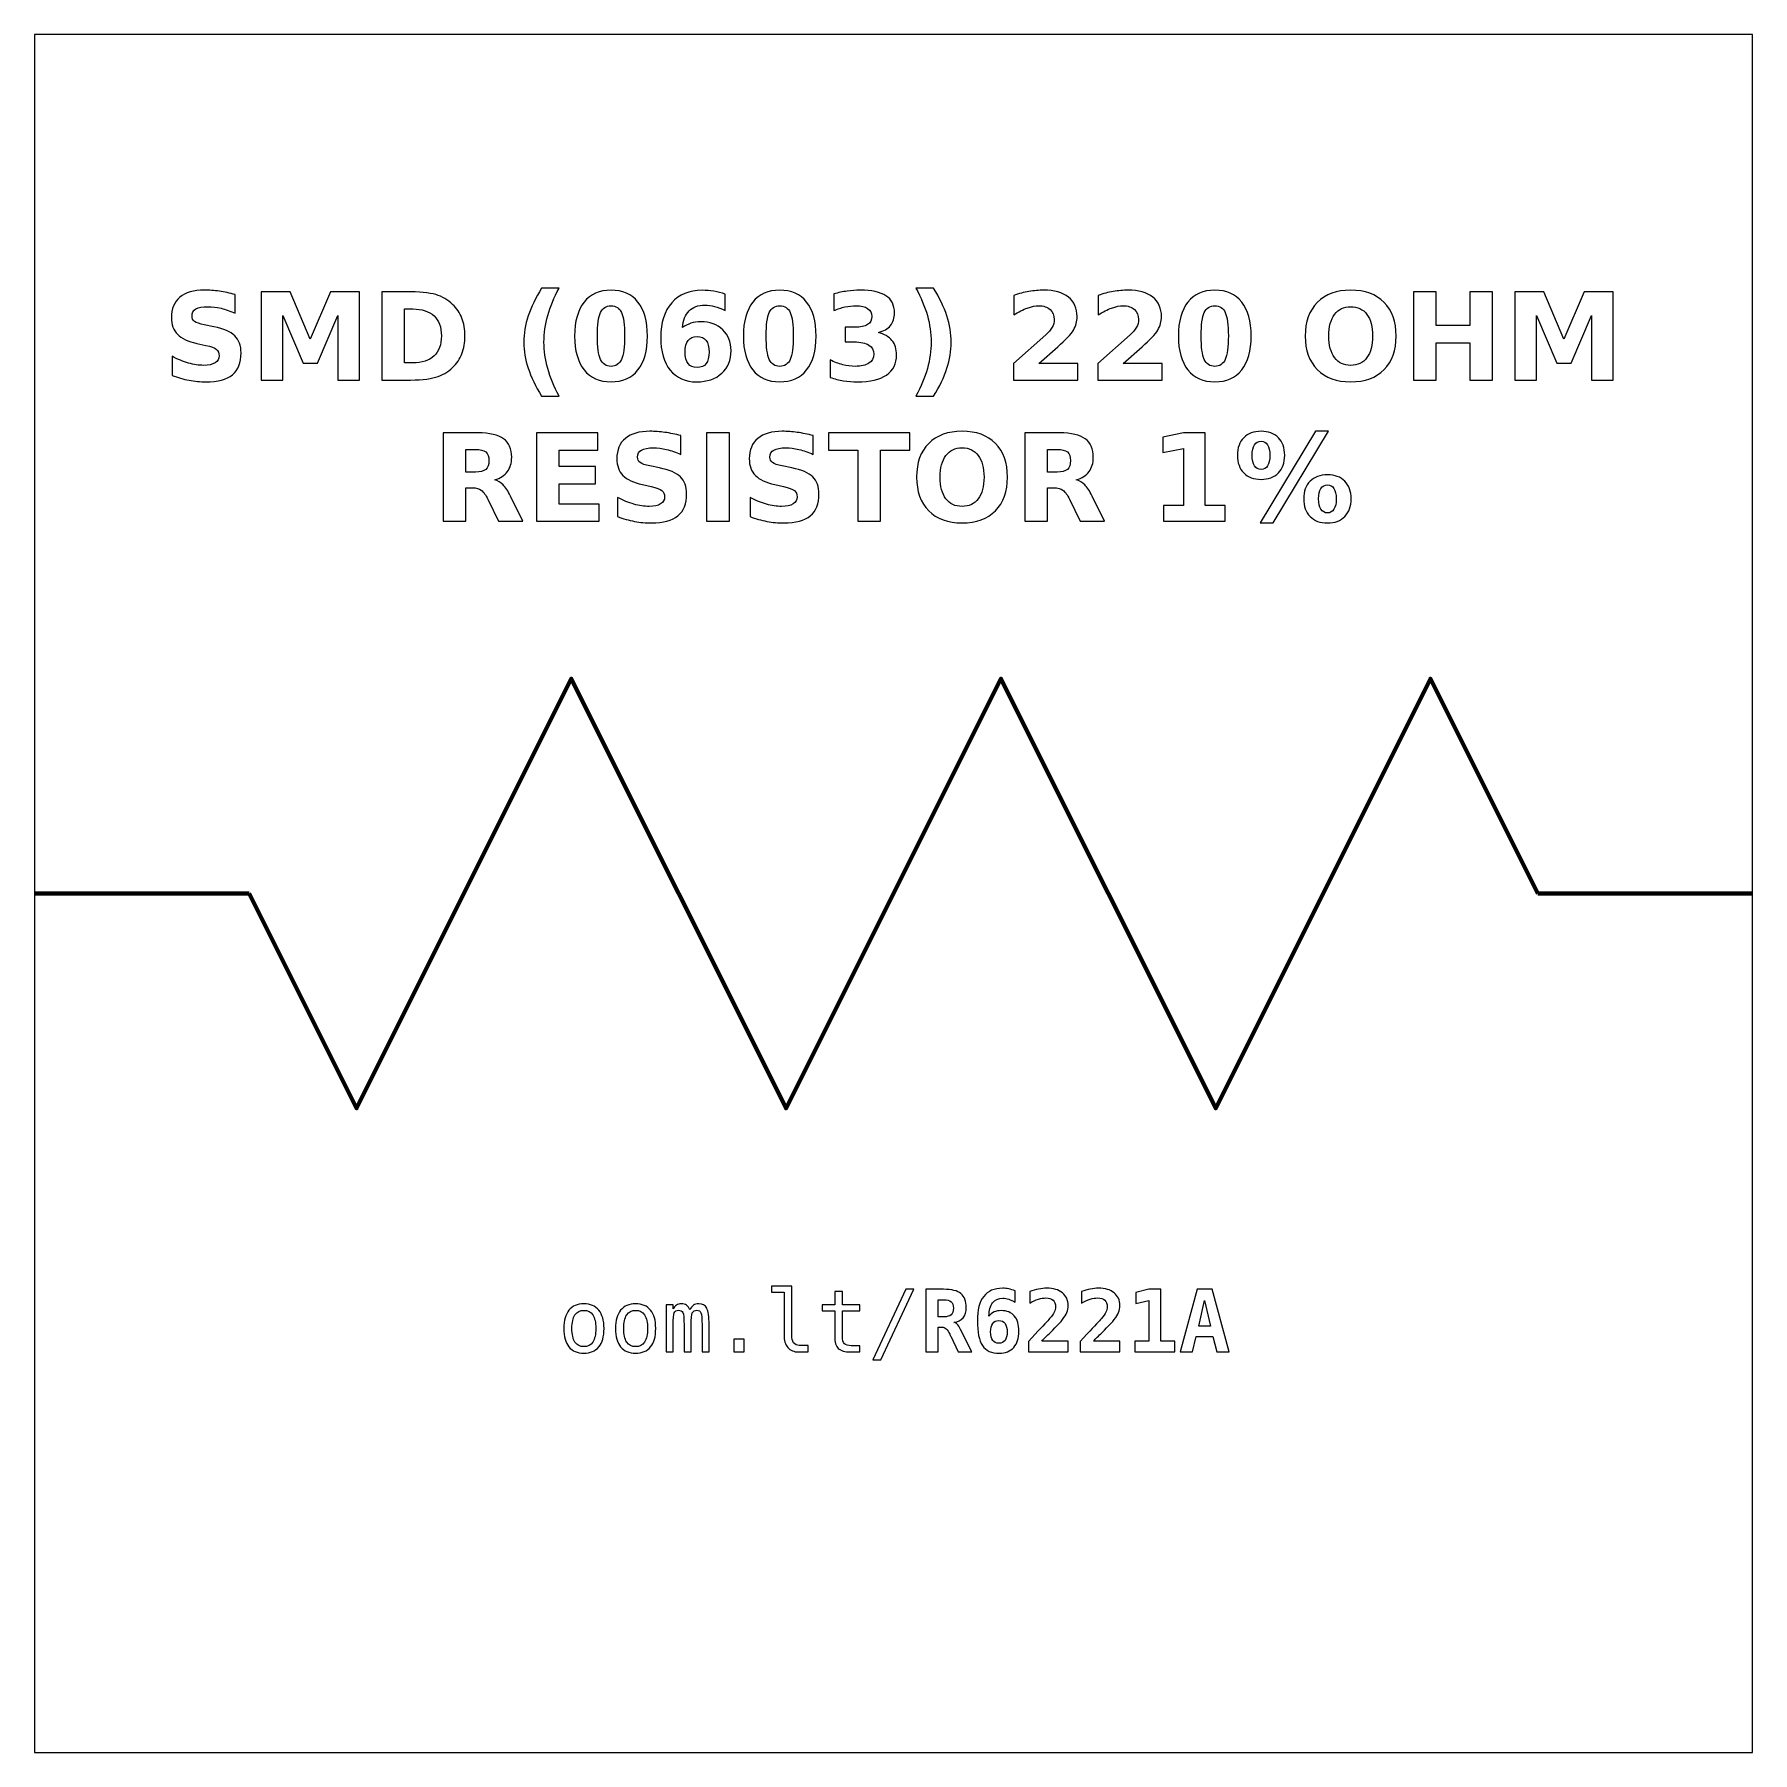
# Model space of a CAD drawing. Header units: centimetres. Extents: x -11.5 to -9.5, y -15.85 to -13.85.
import ezdxf

# ---------------------------------------------------------------- set-up
doc = ezdxf.new("R2010")
doc.units = ezdxf.units.CM
doc.header["$MEASUREMENT"] = 0
doc.layers.add('Layer 1', color=7, linetype='Continuous')

msp = doc.modelspace()

# ---------------------------------------------------------------- linework, layer by layer
at = {"layer": 'Layer 1', "color": 7}
msp.add_lwpolyline([(-11.5, -15.85), (-9.5, -15.85), (-9.5, -13.85), (-11.5, -13.85), (-11.5, -15.85)], close=True, dxfattribs=at)
at = {"layer": 'Layer 1', "color": 250}
for points, knots in [([(-11.26613, -14.15284), (-11.26613, -14.15284), (-11.26613, -14.17459), (-11.26613, -14.17459), (-11.26613, -14.17459), (-11.27178, -14.17207), (-11.2773, -14.17017), (-11.28266, -14.16888), (-11.28266, -14.16888), (-11.28805, -14.16758), (-11.29313, -14.16695), (-11.2979, -14.16695), (-11.2979, -14.16695), (-11.30423, -14.16695), (-11.30893, -14.16782), (-11.31197, -14.16956), (-11.31197, -14.16956), (-11.315, -14.17132), (-11.31651, -14.17403), (-11.31651, -14.1777), (-11.31651, -14.1777), (-11.31651, -14.18045), (-11.3155, -14.18261), (-11.31345, -14.18414), (-11.31345, -14.18414), (-11.3114, -14.18567), (-11.30769, -14.18701), (-11.3023, -14.18811), (-11.3023, -14.18811), (-11.3023, -14.18811), (-11.29101, -14.19037), (-11.29101, -14.19037), (-11.29101, -14.19037), (-11.27956, -14.19268), (-11.27145, -14.19616), (-11.26663, -14.20086), (-11.26663, -14.20086), (-11.2618, -14.20554), (-11.25938, -14.2122), (-11.25938, -14.22083), (-11.25938, -14.22083), (-11.25938, -14.23219), (-11.26274, -14.24063), (-11.26947, -14.24616), (-11.26947, -14.24616), (-11.2762, -14.25168), (-11.28647, -14.25446), (-11.3003, -14.25446), (-11.3003, -14.25446), (-11.30684, -14.25446), (-11.31338, -14.25385), (-11.31994, -14.2526), (-11.31994, -14.2526), (-11.3265, -14.25135), (-11.33309, -14.24952), (-11.33965, -14.2471), (-11.33965, -14.2471), (-11.33965, -14.2471), (-11.33965, -14.22471), (-11.33965, -14.22471), (-11.33965, -14.22471), (-11.33309, -14.22819), (-11.32674, -14.23082), (-11.3206, -14.23259), (-11.3206, -14.23259), (-11.31446, -14.23435), (-11.30856, -14.23524), (-11.30287, -14.23524), (-11.30287, -14.23524), (-11.29708, -14.23524), (-11.29264, -14.23428), (-11.28956, -14.23235), (-11.28956, -14.23235), (-11.28647, -14.23042), (-11.28495, -14.22767), (-11.28495, -14.22407), (-11.28495, -14.22407), (-11.28495, -14.22087), (-11.28598, -14.21838), (-11.28807, -14.21664), (-11.28807, -14.21664), (-11.29017, -14.2149), (-11.29433, -14.21333), (-11.30059, -14.21196), (-11.30059, -14.21196), (-11.30059, -14.21196), (-11.31086, -14.20968), (-11.31086, -14.20968), (-11.31086, -14.20968), (-11.32114, -14.20747), (-11.32867, -14.20397), (-11.33342, -14.19914), (-11.33342, -14.19914), (-11.33817, -14.19432), (-11.34054, -14.18781), (-11.34054, -14.17965), (-11.34054, -14.17965), (-11.34054, -14.16939), (-11.33723, -14.16151), (-11.33062, -14.15601), (-11.33062, -14.15601), (-11.32401, -14.15048), (-11.31451, -14.14773), (-11.30209, -14.14773), (-11.30209, -14.14773), (-11.29645, -14.14773), (-11.29064, -14.14816), (-11.28466, -14.149), (-11.28466, -14.149), (-11.27869, -14.14985), (-11.27251, -14.15112), (-11.26613, -14.15284)], [0, 0, 0, 0, 0.0357143, 0.0357143, 0.0357143, 0.0357143, 0.0714286, 0.0714286, 0.0714286, 0.0714286, 0.1071429, 0.1071429, 0.1071429, 0.1071429, 0.1428571, 0.1428571, 0.1428571, 0.1428571, 0.1785714, 0.1785714, 0.1785714, 0.1785714, 0.2142857, 0.2142857, 0.2142857, 0.2142857, 0.25, 0.25, 0.25, 0.25, 0.2857143, 0.2857143, 0.2857143, 0.2857143, 0.3214286, 0.3214286, 0.3214286, 0.3214286, 0.3571429, 0.3571429, 0.3571429, 0.3571429, 0.3928571, 0.3928571, 0.3928571, 0.3928571, 0.4285714, 0.4285714, 0.4285714, 0.4285714, 0.4642857, 0.4642857, 0.4642857, 0.4642857, 0.5, 0.5, 0.5, 0.5, 0.5357143, 0.5357143, 0.5357143, 0.5357143, 0.5714286, 0.5714286, 0.5714286, 0.5714286, 0.6071429, 0.6071429, 0.6071429, 0.6071429, 0.6428571, 0.6428571, 0.6428571, 0.6428571, 0.6785714, 0.6785714, 0.6785714, 0.6785714, 0.7142857, 0.7142857, 0.7142857, 0.7142857, 0.75, 0.75, 0.75, 0.75, 0.7857143, 0.7857143, 0.7857143, 0.7857143, 0.8214286, 0.8214286, 0.8214286, 0.8214286, 0.8571429, 0.8571429, 0.8571429, 0.8571429, 0.8928571, 0.8928571, 0.8928571, 0.8928571, 0.9285714, 0.9285714, 0.9285714, 0.9285714, 0.9642857, 0.9642857, 0.9642857, 0.9642857, 1, 1, 1, 1]), ([(-11.2361, -14.14959), (-11.2361, -14.14959), (-11.20235, -14.14959), (-11.20235, -14.14959), (-11.20235, -14.14959), (-11.20235, -14.14959), (-11.1789, -14.20465), (-11.1789, -14.20465), (-11.1789, -14.20465), (-11.1789, -14.20465), (-11.15534, -14.14959), (-11.15534, -14.14959), (-11.15534, -14.14959), (-11.15534, -14.14959), (-11.12166, -14.14959), (-11.12166, -14.14959), (-11.12166, -14.14959), (-11.12166, -14.14959), (-11.12166, -14.25246), (-11.12166, -14.25246), (-11.12166, -14.25246), (-11.12166, -14.25246), (-11.14673, -14.25246), (-11.14673, -14.25246), (-11.14673, -14.25246), (-11.14673, -14.25246), (-11.14673, -14.17722), (-11.14673, -14.17722), (-11.14673, -14.17722), (-11.14673, -14.17722), (-11.17044, -14.23268), (-11.17044, -14.23268), (-11.17044, -14.23268), (-11.17044, -14.23268), (-11.18725, -14.23268), (-11.18725, -14.23268), (-11.18725, -14.23268), (-11.18725, -14.23268), (-11.21096, -14.17722), (-11.21096, -14.17722), (-11.21096, -14.17722), (-11.21096, -14.17722), (-11.21096, -14.25246), (-11.21096, -14.25246), (-11.21096, -14.25246), (-11.21096, -14.25246), (-11.2361, -14.25246), (-11.2361, -14.25246), (-11.2361, -14.25246), (-11.2361, -14.25246), (-11.2361, -14.14959), (-11.2361, -14.14959)], [0, 0, 0, 0, 0.0769231, 0.0769231, 0.0769231, 0.0769231, 0.1538462, 0.1538462, 0.1538462, 0.1538462, 0.2307692, 0.2307692, 0.2307692, 0.2307692, 0.3076923, 0.3076923, 0.3076923, 0.3076923, 0.3846154, 0.3846154, 0.3846154, 0.3846154, 0.4615385, 0.4615385, 0.4615385, 0.4615385, 0.5384615, 0.5384615, 0.5384615, 0.5384615, 0.6153846, 0.6153846, 0.6153846, 0.6153846, 0.6923077, 0.6923077, 0.6923077, 0.6923077, 0.7692308, 0.7692308, 0.7692308, 0.7692308, 0.8461538, 0.8461538, 0.8461538, 0.8461538, 0.9230769, 0.9230769, 0.9230769, 0.9230769, 1, 1, 1, 1]), ([(-11.09567, -14.14959), (-11.09567, -14.14959), (-11.06768, -14.14959), (-11.06768, -14.14959), (-11.06768, -14.14959), (-11.05207, -14.14959), (-11.04045, -14.1507), (-11.03281, -14.15293), (-11.03281, -14.15293), (-11.02516, -14.15516), (-11.0186, -14.15893), (-11.01312, -14.16427), (-11.01312, -14.16427), (-11.0083, -14.1689), (-11.00473, -14.17426), (-11.00237, -14.18033), (-11.00237, -14.18033), (-11.00005, -14.18637), (-10.99887, -14.19324), (-10.99887, -14.20093), (-10.99887, -14.20093), (-10.99887, -14.20869), (-11.00005, -14.21561), (-11.00237, -14.2217), (-11.00237, -14.2217), (-11.00473, -14.22779), (-11.0083, -14.23315), (-11.01312, -14.23778), (-11.01312, -14.23778), (-11.01865, -14.24312), (-11.02526, -14.24689), (-11.03297, -14.24912), (-11.03297, -14.24912), (-11.04069, -14.25135), (-11.05226, -14.25246), (-11.06768, -14.25246), (-11.06768, -14.25246), (-11.06768, -14.25246), (-11.09567, -14.25246), (-11.09567, -14.25246), (-11.09567, -14.25246), (-11.09567, -14.25246), (-11.09567, -14.14959), (-11.09567, -14.14959)], [0, 0, 0, 0, 0.0909091, 0.0909091, 0.0909091, 0.0909091, 0.1818182, 0.1818182, 0.1818182, 0.1818182, 0.2727273, 0.2727273, 0.2727273, 0.2727273, 0.3636364, 0.3636364, 0.3636364, 0.3636364, 0.4545455, 0.4545455, 0.4545455, 0.4545455, 0.5454545, 0.5454545, 0.5454545, 0.5454545, 0.6363636, 0.6363636, 0.6363636, 0.6363636, 0.7272727, 0.7272727, 0.7272727, 0.7272727, 0.8181818, 0.8181818, 0.8181818, 0.8181818, 0.9090909, 0.9090909, 0.9090909, 0.9090909, 1, 1, 1, 1]), ([(-10.88918, -14.27106), (-10.88918, -14.27106), (-10.90964, -14.27106), (-10.90964, -14.27106), (-10.90964, -14.27106), (-10.91667, -14.25973), (-10.92187, -14.24893), (-10.92521, -14.2387), (-10.92521, -14.2387), (-10.92857, -14.22849), (-10.93024, -14.21836), (-10.93024, -14.20829), (-10.93024, -14.20829), (-10.93024, -14.19823), (-10.92855, -14.18804), (-10.92519, -14.17774), (-10.92519, -14.17774), (-10.9218, -14.16742), (-10.91663, -14.15665), (-10.90964, -14.14538), (-10.90964, -14.14538), (-10.90964, -14.14538), (-10.88918, -14.14538), (-10.88918, -14.14538), (-10.88918, -14.14538), (-10.89506, -14.15627), (-10.89946, -14.16692), (-10.9024, -14.17732), (-10.9024, -14.17732), (-10.90534, -14.18771), (-10.90682, -14.19799), (-10.90682, -14.20815), (-10.90682, -14.20815), (-10.90682, -14.21831), (-10.90536, -14.22859), (-10.90245, -14.23903), (-10.90245, -14.23903), (-10.89953, -14.24945), (-10.89511, -14.26013), (-10.88918, -14.27106)], [0, 0, 0, 0, 0.1, 0.1, 0.1, 0.1, 0.2, 0.2, 0.2, 0.2, 0.3, 0.3, 0.3, 0.3, 0.4, 0.4, 0.4, 0.4, 0.5, 0.5, 0.5, 0.5, 0.6, 0.6, 0.6, 0.6, 0.7, 0.7, 0.7, 0.7, 0.8, 0.8, 0.8, 0.8, 0.9, 0.9, 0.9, 0.9, 1, 1, 1, 1]), ([(-10.78645, -14.20112), (-10.78645, -14.21817), (-10.79012, -14.23132), (-10.79748, -14.24058), (-10.79748, -14.24058), (-10.80482, -14.24983), (-10.81526, -14.25446), (-10.82876, -14.25446), (-10.82876, -14.25446), (-10.84231, -14.25446), (-10.85277, -14.24983), (-10.86011, -14.24058), (-10.86011, -14.24058), (-10.86747, -14.23132), (-10.87114, -14.21817), (-10.87114, -14.20112), (-10.87114, -14.20112), (-10.87114, -14.18405), (-10.86747, -14.17087), (-10.86011, -14.16161), (-10.86011, -14.16161), (-10.85277, -14.15237), (-10.84231, -14.14773), (-10.82876, -14.14773), (-10.82876, -14.14773), (-10.81526, -14.14773), (-10.80482, -14.15237), (-10.79748, -14.16161), (-10.79748, -14.16161), (-10.79012, -14.17087), (-10.78645, -14.18405), (-10.78645, -14.20112)], [0, 0, 0, 0, 0.125, 0.125, 0.125, 0.125, 0.25, 0.25, 0.25, 0.25, 0.375, 0.375, 0.375, 0.375, 0.5, 0.5, 0.5, 0.5, 0.625, 0.625, 0.625, 0.625, 0.75, 0.75, 0.75, 0.75, 0.875, 0.875, 0.875, 0.875, 1, 1, 1, 1]), ([(-10.69586, -14.15227), (-10.69586, -14.15227), (-10.69586, -14.1713), (-10.69586, -14.1713), (-10.69586, -14.1713), (-10.70023, -14.16923), (-10.70432, -14.1677), (-10.70818, -14.16671), (-10.70818, -14.16671), (-10.71204, -14.16572), (-10.71582, -14.16523), (-10.71949, -14.16523), (-10.71949, -14.16523), (-10.7274, -14.16523), (-10.73353, -14.16742), (-10.73795, -14.17182), (-10.73795, -14.17182), (-10.74235, -14.17619), (-10.74494, -14.1827), (-10.74567, -14.19134), (-10.74567, -14.19134), (-10.74264, -14.1891), (-10.73934, -14.18741), (-10.73581, -14.18628), (-10.73581, -14.18628), (-10.73229, -14.18515), (-10.72843, -14.18459), (-10.72424, -14.18459), (-10.72424, -14.18459), (-10.71373, -14.18459), (-10.70524, -14.18767), (-10.6988, -14.19383), (-10.6988, -14.19383), (-10.69233, -14.19997), (-10.68911, -14.20803), (-10.68911, -14.21801), (-10.68911, -14.21801), (-10.68911, -14.22904), (-10.69271, -14.23786), (-10.69993, -14.24451), (-10.69993, -14.24451), (-10.70712, -14.25114), (-10.71681, -14.25446), (-10.72892, -14.25446), (-10.72892, -14.25446), (-10.74228, -14.25446), (-10.75263, -14.24994), (-10.75997, -14.24091), (-10.75997, -14.24091), (-10.76728, -14.2319), (-10.77095, -14.21909), (-10.77095, -14.20251), (-10.77095, -14.20251), (-10.77095, -14.18553), (-10.76667, -14.17217), (-10.75811, -14.16246), (-10.75811, -14.16246), (-10.74953, -14.15274), (-10.73779, -14.14787), (-10.72286, -14.14787), (-10.72286, -14.14787), (-10.71813, -14.14787), (-10.71354, -14.14825), (-10.70907, -14.14898), (-10.70907, -14.14898), (-10.70463, -14.14971), (-10.70023, -14.15081), (-10.69586, -14.15227)], [0, 0, 0, 0, 0.0588235, 0.0588235, 0.0588235, 0.0588235, 0.1176471, 0.1176471, 0.1176471, 0.1176471, 0.1764706, 0.1764706, 0.1764706, 0.1764706, 0.2352941, 0.2352941, 0.2352941, 0.2352941, 0.2941176, 0.2941176, 0.2941176, 0.2941176, 0.3529412, 0.3529412, 0.3529412, 0.3529412, 0.4117647, 0.4117647, 0.4117647, 0.4117647, 0.4705882, 0.4705882, 0.4705882, 0.4705882, 0.5294118, 0.5294118, 0.5294118, 0.5294118, 0.5882353, 0.5882353, 0.5882353, 0.5882353, 0.6470588, 0.6470588, 0.6470588, 0.6470588, 0.7058824, 0.7058824, 0.7058824, 0.7058824, 0.7647059, 0.7647059, 0.7647059, 0.7647059, 0.8235294, 0.8235294, 0.8235294, 0.8235294, 0.8823529, 0.8823529, 0.8823529, 0.8823529, 0.9411765, 0.9411765, 0.9411765, 0.9411765, 1, 1, 1, 1]), ([(-10.59007, -14.20112), (-10.59007, -14.21817), (-10.59374, -14.23132), (-10.6011, -14.24058), (-10.6011, -14.24058), (-10.60844, -14.24983), (-10.61888, -14.25446), (-10.63238, -14.25446), (-10.63238, -14.25446), (-10.64593, -14.25446), (-10.65639, -14.24983), (-10.66373, -14.24058), (-10.66373, -14.24058), (-10.67109, -14.23132), (-10.67476, -14.21817), (-10.67476, -14.20112), (-10.67476, -14.20112), (-10.67476, -14.18405), (-10.67109, -14.17087), (-10.66373, -14.16161), (-10.66373, -14.16161), (-10.65639, -14.15237), (-10.64593, -14.14773), (-10.63238, -14.14773), (-10.63238, -14.14773), (-10.61888, -14.14773), (-10.60844, -14.15237), (-10.6011, -14.16161), (-10.6011, -14.16161), (-10.59374, -14.17087), (-10.59007, -14.18405), (-10.59007, -14.20112)], [0, 0, 0, 0, 0.125, 0.125, 0.125, 0.125, 0.25, 0.25, 0.25, 0.25, 0.375, 0.375, 0.375, 0.375, 0.5, 0.5, 0.5, 0.5, 0.625, 0.625, 0.625, 0.625, 0.75, 0.75, 0.75, 0.75, 0.875, 0.875, 0.875, 0.875, 1, 1, 1, 1]), ([(-10.51759, -14.19698), (-10.51067, -14.19877), (-10.50538, -14.2019), (-10.50178, -14.20632), (-10.50178, -14.20632), (-10.49818, -14.21076), (-10.49637, -14.21638), (-10.49637, -14.22323), (-10.49637, -14.22323), (-10.49637, -14.23343), (-10.50028, -14.24119), (-10.50808, -14.24651), (-10.50808, -14.24651), (-10.51589, -14.2518), (-10.52728, -14.25446), (-10.54226, -14.25446), (-10.54226, -14.25446), (-10.54755, -14.25446), (-10.55284, -14.25404), (-10.55816, -14.25319), (-10.55816, -14.25319), (-10.56345, -14.25234), (-10.56869, -14.25105), (-10.57389, -14.24936), (-10.57389, -14.24936), (-10.57389, -14.24936), (-10.57389, -14.22889), (-10.57389, -14.22889), (-10.57389, -14.22889), (-10.56893, -14.23136), (-10.56401, -14.23325), (-10.55912, -14.23452), (-10.55912, -14.23452), (-10.55423, -14.23576), (-10.54941, -14.2364), (-10.54468, -14.2364), (-10.54468, -14.2364), (-10.53765, -14.2364), (-10.53226, -14.23517), (-10.52852, -14.23275), (-10.52852, -14.23275), (-10.52478, -14.23031), (-10.5229, -14.22683), (-10.5229, -14.22226), (-10.5229, -14.22226), (-10.5229, -14.21758), (-10.52483, -14.21403), (-10.52866, -14.21163), (-10.52866, -14.21163), (-10.5325, -14.20921), (-10.53816, -14.20801), (-10.54564, -14.20801), (-10.54564, -14.20801), (-10.54564, -14.20801), (-10.55625, -14.20801), (-10.55625, -14.20801), (-10.55625, -14.20801), (-10.55625, -14.20801), (-10.55625, -14.19091), (-10.55625, -14.19091), (-10.55625, -14.19091), (-10.55625, -14.19091), (-10.5451, -14.19091), (-10.5451, -14.19091), (-10.5451, -14.19091), (-10.53842, -14.19091), (-10.53348, -14.18988), (-10.53022, -14.18778), (-10.53022, -14.18778), (-10.52695, -14.18569), (-10.52532, -14.18252), (-10.52532, -14.17826), (-10.52532, -14.17826), (-10.52532, -14.17431), (-10.5269, -14.17125), (-10.53007, -14.16911), (-10.53007, -14.16911), (-10.53325, -14.16695), (-10.53772, -14.16587), (-10.5435, -14.16587), (-10.5435, -14.16587), (-10.54778, -14.16587), (-10.55209, -14.16634), (-10.55646, -14.1673), (-10.55646, -14.1673), (-10.56081, -14.16826), (-10.56514, -14.1697), (-10.56947, -14.17158), (-10.56947, -14.17158), (-10.56947, -14.17158), (-10.56947, -14.15215), (-10.56947, -14.15215), (-10.56947, -14.15215), (-10.56422, -14.15067), (-10.55905, -14.14957), (-10.5539, -14.14884), (-10.5539, -14.14884), (-10.54875, -14.14811), (-10.54372, -14.14773), (-10.53875, -14.14773), (-10.53875, -14.14773), (-10.52539, -14.14773), (-10.51538, -14.14992), (-10.50874, -14.15432), (-10.50874, -14.15432), (-10.50211, -14.15869), (-10.4988, -14.1653), (-10.4988, -14.17412), (-10.4988, -14.17412), (-10.4988, -14.18012), (-10.50037, -14.18506), (-10.50355, -14.18889), (-10.50355, -14.18889), (-10.50672, -14.19272), (-10.5114, -14.19543), (-10.51759, -14.19698)], [0, 0, 0, 0, 0.0344828, 0.0344828, 0.0344828, 0.0344828, 0.0689655, 0.0689655, 0.0689655, 0.0689655, 0.1034483, 0.1034483, 0.1034483, 0.1034483, 0.137931, 0.137931, 0.137931, 0.137931, 0.1724138, 0.1724138, 0.1724138, 0.1724138, 0.2068966, 0.2068966, 0.2068966, 0.2068966, 0.2413793, 0.2413793, 0.2413793, 0.2413793, 0.2758621, 0.2758621, 0.2758621, 0.2758621, 0.3103448, 0.3103448, 0.3103448, 0.3103448, 0.3448276, 0.3448276, 0.3448276, 0.3448276, 0.3793103, 0.3793103, 0.3793103, 0.3793103, 0.4137931, 0.4137931, 0.4137931, 0.4137931, 0.4482759, 0.4482759, 0.4482759, 0.4482759, 0.4827586, 0.4827586, 0.4827586, 0.4827586, 0.5172414, 0.5172414, 0.5172414, 0.5172414, 0.5517241, 0.5517241, 0.5517241, 0.5517241, 0.5862069, 0.5862069, 0.5862069, 0.5862069, 0.6206897, 0.6206897, 0.6206897, 0.6206897, 0.6551724, 0.6551724, 0.6551724, 0.6551724, 0.6896552, 0.6896552, 0.6896552, 0.6896552, 0.7241379, 0.7241379, 0.7241379, 0.7241379, 0.7586207, 0.7586207, 0.7586207, 0.7586207, 0.7931034, 0.7931034, 0.7931034, 0.7931034, 0.8275862, 0.8275862, 0.8275862, 0.8275862, 0.862069, 0.862069, 0.862069, 0.862069, 0.8965517, 0.8965517, 0.8965517, 0.8965517, 0.9310345, 0.9310345, 0.9310345, 0.9310345, 0.9655172, 0.9655172, 0.9655172, 0.9655172, 1, 1, 1, 1]), ([(-10.47384, -14.27106), (-10.46796, -14.26013), (-10.46354, -14.24945), (-10.4606, -14.23903), (-10.4606, -14.23903), (-10.45766, -14.22859), (-10.4562, -14.21831), (-10.4562, -14.20815), (-10.4562, -14.20815), (-10.4562, -14.19799), (-10.45766, -14.18771), (-10.4606, -14.17732), (-10.4606, -14.17732), (-10.46354, -14.16692), (-10.46796, -14.15627), (-10.47384, -14.14538), (-10.47384, -14.14538), (-10.47384, -14.14538), (-10.45338, -14.14538), (-10.45338, -14.14538), (-10.45338, -14.14538), (-10.4464, -14.15665), (-10.44122, -14.16742), (-10.43783, -14.17774), (-10.43783, -14.17774), (-10.43447, -14.18804), (-10.43278, -14.19823), (-10.43278, -14.20829), (-10.43278, -14.20829), (-10.43278, -14.21836), (-10.43445, -14.22849), (-10.43781, -14.2387), (-10.43781, -14.2387), (-10.44115, -14.24893), (-10.44635, -14.25973), (-10.45338, -14.27106), (-10.45338, -14.27106), (-10.45338, -14.27106), (-10.47384, -14.27106), (-10.47384, -14.27106)], [0, 0, 0, 0, 0.1, 0.1, 0.1, 0.1, 0.2, 0.2, 0.2, 0.2, 0.3, 0.3, 0.3, 0.3, 0.4, 0.4, 0.4, 0.4, 0.5, 0.5, 0.5, 0.5, 0.6, 0.6, 0.6, 0.6, 0.7, 0.7, 0.7, 0.7, 0.8, 0.8, 0.8, 0.8, 0.9, 0.9, 0.9, 0.9, 1, 1, 1, 1]), ([(-10.33085, -14.23296), (-10.33085, -14.23296), (-10.28557, -14.23296), (-10.28557, -14.23296), (-10.28557, -14.23296), (-10.28557, -14.23296), (-10.28557, -14.25246), (-10.28557, -14.25246), (-10.28557, -14.25246), (-10.28557, -14.25246), (-10.36034, -14.25246), (-10.36034, -14.25246), (-10.36034, -14.25246), (-10.36034, -14.25246), (-10.36034, -14.23296), (-10.36034, -14.23296), (-10.36034, -14.23296), (-10.36034, -14.23296), (-10.32278, -14.19983), (-10.32278, -14.19983), (-10.32278, -14.19983), (-10.31942, -14.19679), (-10.31695, -14.19383), (-10.31535, -14.19094), (-10.31535, -14.19094), (-10.31373, -14.18804), (-10.31293, -14.18503), (-10.31293, -14.1819), (-10.31293, -14.1819), (-10.31293, -14.17708), (-10.31455, -14.1732), (-10.31779, -14.17026), (-10.31779, -14.17026), (-10.32102, -14.16732), (-10.32532, -14.16587), (-10.33071, -14.16587), (-10.33071, -14.16587), (-10.33484, -14.16587), (-10.33936, -14.16676), (-10.34428, -14.16852), (-10.34428, -14.16852), (-10.34919, -14.17029), (-10.35446, -14.17292), (-10.36006, -14.1764), (-10.36006, -14.1764), (-10.36006, -14.1764), (-10.36006, -14.1538), (-10.36006, -14.1538), (-10.36006, -14.1538), (-10.35408, -14.15183), (-10.34818, -14.15032), (-10.34235, -14.14929), (-10.34235, -14.14929), (-10.33651, -14.14825), (-10.3308, -14.14773), (-10.32518, -14.14773), (-10.32518, -14.14773), (-10.31288, -14.14773), (-10.30331, -14.15044), (-10.29649, -14.15587), (-10.29649, -14.15587), (-10.28967, -14.16128), (-10.28626, -14.16883), (-10.28626, -14.17854), (-10.28626, -14.17854), (-10.28626, -14.18414), (-10.28771, -14.18936), (-10.29061, -14.19421), (-10.29061, -14.19421), (-10.2935, -14.19905), (-10.29959, -14.20554), (-10.30886, -14.21368), (-10.30886, -14.21368), (-10.30886, -14.21368), (-10.33085, -14.23296), (-10.33085, -14.23296)], [0, 0, 0, 0, 0.0526316, 0.0526316, 0.0526316, 0.0526316, 0.1052632, 0.1052632, 0.1052632, 0.1052632, 0.1578947, 0.1578947, 0.1578947, 0.1578947, 0.2105263, 0.2105263, 0.2105263, 0.2105263, 0.2631579, 0.2631579, 0.2631579, 0.2631579, 0.3157895, 0.3157895, 0.3157895, 0.3157895, 0.3684211, 0.3684211, 0.3684211, 0.3684211, 0.4210526, 0.4210526, 0.4210526, 0.4210526, 0.4736842, 0.4736842, 0.4736842, 0.4736842, 0.5263158, 0.5263158, 0.5263158, 0.5263158, 0.5789474, 0.5789474, 0.5789474, 0.5789474, 0.6315789, 0.6315789, 0.6315789, 0.6315789, 0.6842105, 0.6842105, 0.6842105, 0.6842105, 0.7368421, 0.7368421, 0.7368421, 0.7368421, 0.7894737, 0.7894737, 0.7894737, 0.7894737, 0.8421053, 0.8421053, 0.8421053, 0.8421053, 0.8947368, 0.8947368, 0.8947368, 0.8947368, 0.9473684, 0.9473684, 0.9473684, 0.9473684, 1, 1, 1, 1]), ([(-10.23266, -14.23296), (-10.23266, -14.23296), (-10.18738, -14.23296), (-10.18738, -14.23296), (-10.18738, -14.23296), (-10.18738, -14.23296), (-10.18738, -14.25246), (-10.18738, -14.25246), (-10.18738, -14.25246), (-10.18738, -14.25246), (-10.26215, -14.25246), (-10.26215, -14.25246), (-10.26215, -14.25246), (-10.26215, -14.25246), (-10.26215, -14.23296), (-10.26215, -14.23296), (-10.26215, -14.23296), (-10.26215, -14.23296), (-10.22459, -14.19983), (-10.22459, -14.19983), (-10.22459, -14.19983), (-10.22123, -14.19679), (-10.21876, -14.19383), (-10.21716, -14.19094), (-10.21716, -14.19094), (-10.21554, -14.18804), (-10.21474, -14.18503), (-10.21474, -14.1819), (-10.21474, -14.1819), (-10.21474, -14.17708), (-10.21636, -14.1732), (-10.2196, -14.17026), (-10.2196, -14.17026), (-10.22283, -14.16732), (-10.22713, -14.16587), (-10.23252, -14.16587), (-10.23252, -14.16587), (-10.23665, -14.16587), (-10.24117, -14.16676), (-10.24609, -14.16852), (-10.24609, -14.16852), (-10.251, -14.17029), (-10.25627, -14.17292), (-10.26187, -14.1764), (-10.26187, -14.1764), (-10.26187, -14.1764), (-10.26187, -14.1538), (-10.26187, -14.1538), (-10.26187, -14.1538), (-10.25589, -14.15183), (-10.24999, -14.15032), (-10.24416, -14.14929), (-10.24416, -14.14929), (-10.23832, -14.14825), (-10.23261, -14.14773), (-10.22699, -14.14773), (-10.22699, -14.14773), (-10.21469, -14.14773), (-10.20512, -14.15044), (-10.1983, -14.15587), (-10.1983, -14.15587), (-10.19148, -14.16128), (-10.18807, -14.16883), (-10.18807, -14.17854), (-10.18807, -14.17854), (-10.18807, -14.18414), (-10.18952, -14.18936), (-10.19242, -14.19421), (-10.19242, -14.19421), (-10.19531, -14.19905), (-10.2014, -14.20554), (-10.21067, -14.21368), (-10.21067, -14.21368), (-10.21067, -14.21368), (-10.23266, -14.23296), (-10.23266, -14.23296)], [0, 0, 0, 0, 0.0526316, 0.0526316, 0.0526316, 0.0526316, 0.1052632, 0.1052632, 0.1052632, 0.1052632, 0.1578947, 0.1578947, 0.1578947, 0.1578947, 0.2105263, 0.2105263, 0.2105263, 0.2105263, 0.2631579, 0.2631579, 0.2631579, 0.2631579, 0.3157895, 0.3157895, 0.3157895, 0.3157895, 0.3684211, 0.3684211, 0.3684211, 0.3684211, 0.4210526, 0.4210526, 0.4210526, 0.4210526, 0.4736842, 0.4736842, 0.4736842, 0.4736842, 0.5263158, 0.5263158, 0.5263158, 0.5263158, 0.5789474, 0.5789474, 0.5789474, 0.5789474, 0.6315789, 0.6315789, 0.6315789, 0.6315789, 0.6842105, 0.6842105, 0.6842105, 0.6842105, 0.7368421, 0.7368421, 0.7368421, 0.7368421, 0.7894737, 0.7894737, 0.7894737, 0.7894737, 0.8421053, 0.8421053, 0.8421053, 0.8421053, 0.8947368, 0.8947368, 0.8947368, 0.8947368, 0.9473684, 0.9473684, 0.9473684, 0.9473684, 1, 1, 1, 1]), ([(-10.08369, -14.20112), (-10.08369, -14.21817), (-10.08736, -14.23132), (-10.09472, -14.24058), (-10.09472, -14.24058), (-10.10206, -14.24983), (-10.1125, -14.25446), (-10.126, -14.25446), (-10.126, -14.25446), (-10.13955, -14.25446), (-10.15001, -14.24983), (-10.15735, -14.24058), (-10.15735, -14.24058), (-10.16471, -14.23132), (-10.16838, -14.21817), (-10.16838, -14.20112), (-10.16838, -14.20112), (-10.16838, -14.18405), (-10.16471, -14.17087), (-10.15735, -14.16161), (-10.15735, -14.16161), (-10.15001, -14.15237), (-10.13955, -14.14773), (-10.126, -14.14773), (-10.126, -14.14773), (-10.1125, -14.14773), (-10.10206, -14.15237), (-10.09472, -14.16161), (-10.09472, -14.16161), (-10.08736, -14.17087), (-10.08369, -14.18405), (-10.08369, -14.20112)], [0, 0, 0, 0, 0.125, 0.125, 0.125, 0.125, 0.25, 0.25, 0.25, 0.25, 0.375, 0.375, 0.375, 0.375, 0.5, 0.5, 0.5, 0.5, 0.625, 0.625, 0.625, 0.625, 0.75, 0.75, 0.75, 0.75, 0.875, 0.875, 0.875, 0.875, 1, 1, 1, 1]), ([(-9.96786, -14.14773), (-9.95133, -14.14773), (-9.93837, -14.15246), (-9.92901, -14.16194), (-9.92901, -14.16194), (-9.91963, -14.17139), (-9.91495, -14.18444), (-9.91495, -14.20112), (-9.91495, -14.20112), (-9.91495, -14.21775), (-9.91963, -14.2308), (-9.92901, -14.24025), (-9.92901, -14.24025), (-9.93837, -14.24973), (-9.95133, -14.25446), (-9.96786, -14.25446), (-9.96786, -14.25446), (-9.98435, -14.25446), (-9.99728, -14.24973), (-10.00669, -14.24025), (-10.00669, -14.24025), (-10.01607, -14.2308), (-10.02078, -14.21775), (-10.02078, -14.20112), (-10.02078, -14.20112), (-10.02078, -14.18444), (-10.01607, -14.17139), (-10.00669, -14.16194), (-10.00669, -14.16194), (-9.99728, -14.15246), (-9.98435, -14.14773), (-9.96786, -14.14773)], [0, 0, 0, 0, 0.125, 0.125, 0.125, 0.125, 0.25, 0.25, 0.25, 0.25, 0.375, 0.375, 0.375, 0.375, 0.5, 0.5, 0.5, 0.5, 0.625, 0.625, 0.625, 0.625, 0.75, 0.75, 0.75, 0.75, 0.875, 0.875, 0.875, 0.875, 1, 1, 1, 1]), ([(-9.89488, -14.14959), (-9.89488, -14.14959), (-9.86835, -14.14959), (-9.86835, -14.14959), (-9.86835, -14.14959), (-9.86835, -14.14959), (-9.86835, -14.1888), (-9.86835, -14.1888), (-9.86835, -14.1888), (-9.86835, -14.1888), (-9.82922, -14.1888), (-9.82922, -14.1888), (-9.82922, -14.1888), (-9.82922, -14.1888), (-9.82922, -14.14959), (-9.82922, -14.14959), (-9.82922, -14.14959), (-9.82922, -14.14959), (-9.80269, -14.14959), (-9.80269, -14.14959), (-9.80269, -14.14959), (-9.80269, -14.14959), (-9.80269, -14.25246), (-9.80269, -14.25246), (-9.80269, -14.25246), (-9.80269, -14.25246), (-9.82922, -14.25246), (-9.82922, -14.25246), (-9.82922, -14.25246), (-9.82922, -14.25246), (-9.82922, -14.20886), (-9.82922, -14.20886), (-9.82922, -14.20886), (-9.82922, -14.20886), (-9.86835, -14.20886), (-9.86835, -14.20886), (-9.86835, -14.20886), (-9.86835, -14.20886), (-9.86835, -14.25246), (-9.86835, -14.25246), (-9.86835, -14.25246), (-9.86835, -14.25246), (-9.89488, -14.25246), (-9.89488, -14.25246), (-9.89488, -14.25246), (-9.89488, -14.25246), (-9.89488, -14.14959), (-9.89488, -14.14959)], [0, 0, 0, 0, 0.0833333, 0.0833333, 0.0833333, 0.0833333, 0.1666667, 0.1666667, 0.1666667, 0.1666667, 0.25, 0.25, 0.25, 0.25, 0.3333333, 0.3333333, 0.3333333, 0.3333333, 0.4166667, 0.4166667, 0.4166667, 0.4166667, 0.5, 0.5, 0.5, 0.5, 0.5833333, 0.5833333, 0.5833333, 0.5833333, 0.6666667, 0.6666667, 0.6666667, 0.6666667, 0.75, 0.75, 0.75, 0.75, 0.8333333, 0.8333333, 0.8333333, 0.8333333, 0.9166667, 0.9166667, 0.9166667, 0.9166667, 1, 1, 1, 1]), ([(-9.77679, -14.14959), (-9.77679, -14.14959), (-9.74304, -14.14959), (-9.74304, -14.14959), (-9.74304, -14.14959), (-9.74304, -14.14959), (-9.71959, -14.20465), (-9.71959, -14.20465), (-9.71959, -14.20465), (-9.71959, -14.20465), (-9.69603, -14.14959), (-9.69603, -14.14959), (-9.69603, -14.14959), (-9.69603, -14.14959), (-9.66235, -14.14959), (-9.66235, -14.14959), (-9.66235, -14.14959), (-9.66235, -14.14959), (-9.66235, -14.25246), (-9.66235, -14.25246), (-9.66235, -14.25246), (-9.66235, -14.25246), (-9.68742, -14.25246), (-9.68742, -14.25246), (-9.68742, -14.25246), (-9.68742, -14.25246), (-9.68742, -14.17722), (-9.68742, -14.17722), (-9.68742, -14.17722), (-9.68742, -14.17722), (-9.71113, -14.23268), (-9.71113, -14.23268), (-9.71113, -14.23268), (-9.71113, -14.23268), (-9.72794, -14.23268), (-9.72794, -14.23268), (-9.72794, -14.23268), (-9.72794, -14.23268), (-9.75165, -14.17722), (-9.75165, -14.17722), (-9.75165, -14.17722), (-9.75165, -14.17722), (-9.75165, -14.25246), (-9.75165, -14.25246), (-9.75165, -14.25246), (-9.75165, -14.25246), (-9.77679, -14.25246), (-9.77679, -14.25246), (-9.77679, -14.25246), (-9.77679, -14.25246), (-9.77679, -14.14959), (-9.77679, -14.14959)], [0, 0, 0, 0, 0.0769231, 0.0769231, 0.0769231, 0.0769231, 0.1538462, 0.1538462, 0.1538462, 0.1538462, 0.2307692, 0.2307692, 0.2307692, 0.2307692, 0.3076923, 0.3076923, 0.3076923, 0.3076923, 0.3846154, 0.3846154, 0.3846154, 0.3846154, 0.4615385, 0.4615385, 0.4615385, 0.4615385, 0.5384615, 0.5384615, 0.5384615, 0.5384615, 0.6153846, 0.6153846, 0.6153846, 0.6153846, 0.6923077, 0.6923077, 0.6923077, 0.6923077, 0.7692308, 0.7692308, 0.7692308, 0.7692308, 0.8461538, 0.8461538, 0.8461538, 0.8461538, 0.9230769, 0.9230769, 0.9230769, 0.9230769, 1, 1, 1, 1]), ([(-11.06914, -14.16965), (-11.06914, -14.16965), (-11.06914, -14.2324), (-11.06914, -14.2324), (-11.06914, -14.2324), (-11.06914, -14.2324), (-11.05964, -14.2324), (-11.05964, -14.2324), (-11.05964, -14.2324), (-11.0488, -14.2324), (-11.04052, -14.22972), (-11.03481, -14.22433), (-11.03481, -14.22433), (-11.02909, -14.21897), (-11.02622, -14.21116), (-11.02622, -14.20093), (-11.02622, -14.20093), (-11.02622, -14.19072), (-11.02907, -14.18296), (-11.03476, -14.17765), (-11.03476, -14.17765), (-11.04045, -14.17231), (-11.04875, -14.16965), (-11.05964, -14.16965), (-11.05964, -14.16965), (-11.05964, -14.16965), (-11.06914, -14.16965), (-11.06914, -14.16965)], [0, 0, 0, 0, 0.1428571, 0.1428571, 0.1428571, 0.1428571, 0.2857143, 0.2857143, 0.2857143, 0.2857143, 0.4285714, 0.4285714, 0.4285714, 0.4285714, 0.5714286, 0.5714286, 0.5714286, 0.5714286, 0.7142857, 0.7142857, 0.7142857, 0.7142857, 0.8571429, 0.8571429, 0.8571429, 0.8571429, 1, 1, 1, 1]), ([(-10.81298, -14.20093), (-10.81298, -14.18807), (-10.81418, -14.17901), (-10.8166, -14.17374), (-10.8166, -14.17374), (-10.819, -14.1685), (-10.82307, -14.16587), (-10.82876, -14.16587), (-10.82876, -14.16587), (-10.83445, -14.16587), (-10.83852, -14.1685), (-10.84097, -14.17374), (-10.84097, -14.17374), (-10.84339, -14.17901), (-10.84461, -14.18807), (-10.84461, -14.20093), (-10.84461, -14.20093), (-10.84461, -14.21391), (-10.84339, -14.22309), (-10.84097, -14.2284), (-10.84097, -14.2284), (-10.83852, -14.23374), (-10.83445, -14.2364), (-10.82876, -14.2364), (-10.82876, -14.2364), (-10.82312, -14.2364), (-10.81907, -14.23374), (-10.81662, -14.2284), (-10.81662, -14.2284), (-10.8142, -14.22309), (-10.81298, -14.21391), (-10.81298, -14.20093)], [0, 0, 0, 0, 0.125, 0.125, 0.125, 0.125, 0.25, 0.25, 0.25, 0.25, 0.375, 0.375, 0.375, 0.375, 0.5, 0.5, 0.5, 0.5, 0.625, 0.625, 0.625, 0.625, 0.75, 0.75, 0.75, 0.75, 0.875, 0.875, 0.875, 0.875, 1, 1, 1, 1]), ([(-10.6166, -14.20093), (-10.6166, -14.18807), (-10.6178, -14.17901), (-10.62022, -14.17374), (-10.62022, -14.17374), (-10.62262, -14.1685), (-10.62669, -14.16587), (-10.63238, -14.16587), (-10.63238, -14.16587), (-10.63807, -14.16587), (-10.64214, -14.1685), (-10.64459, -14.17374), (-10.64459, -14.17374), (-10.64701, -14.17901), (-10.64823, -14.18807), (-10.64823, -14.20093), (-10.64823, -14.20093), (-10.64823, -14.21391), (-10.64701, -14.22309), (-10.64459, -14.2284), (-10.64459, -14.2284), (-10.64214, -14.23374), (-10.63807, -14.2364), (-10.63238, -14.2364), (-10.63238, -14.2364), (-10.62674, -14.2364), (-10.62269, -14.23374), (-10.62024, -14.2284), (-10.62024, -14.2284), (-10.61782, -14.22309), (-10.6166, -14.21391), (-10.6166, -14.20093)], [0, 0, 0, 0, 0.125, 0.125, 0.125, 0.125, 0.25, 0.25, 0.25, 0.25, 0.375, 0.375, 0.375, 0.375, 0.5, 0.5, 0.5, 0.5, 0.625, 0.625, 0.625, 0.625, 0.75, 0.75, 0.75, 0.75, 0.875, 0.875, 0.875, 0.875, 1, 1, 1, 1]), ([(-10.11022, -14.20093), (-10.11022, -14.18807), (-10.11142, -14.17901), (-10.11384, -14.17374), (-10.11384, -14.17374), (-10.11624, -14.1685), (-10.12031, -14.16587), (-10.126, -14.16587), (-10.126, -14.16587), (-10.13169, -14.16587), (-10.13576, -14.1685), (-10.13821, -14.17374), (-10.13821, -14.17374), (-10.14063, -14.17901), (-10.14185, -14.18807), (-10.14185, -14.20093), (-10.14185, -14.20093), (-10.14185, -14.21391), (-10.14063, -14.22309), (-10.13821, -14.2284), (-10.13821, -14.2284), (-10.13576, -14.23374), (-10.13169, -14.2364), (-10.126, -14.2364), (-10.126, -14.2364), (-10.12036, -14.2364), (-10.11631, -14.23374), (-10.11386, -14.2284), (-10.11386, -14.2284), (-10.11144, -14.22309), (-10.11022, -14.21391), (-10.11022, -14.20093)], [0, 0, 0, 0, 0.125, 0.125, 0.125, 0.125, 0.25, 0.25, 0.25, 0.25, 0.375, 0.375, 0.375, 0.375, 0.5, 0.5, 0.5, 0.5, 0.625, 0.625, 0.625, 0.625, 0.75, 0.75, 0.75, 0.75, 0.875, 0.875, 0.875, 0.875, 1, 1, 1, 1]), ([(-9.96786, -14.16695), (-9.97595, -14.16695), (-9.98221, -14.16993), (-9.98668, -14.17591), (-9.98668, -14.17591), (-9.99112, -14.18188), (-9.99336, -14.19028), (-9.99336, -14.20112), (-9.99336, -14.20112), (-9.99336, -14.21194), (-9.99112, -14.22031), (-9.98668, -14.22628), (-9.98668, -14.22628), (-9.98221, -14.23226), (-9.97595, -14.23524), (-9.96786, -14.23524), (-9.96786, -14.23524), (-9.95972, -14.23524), (-9.95345, -14.23226), (-9.94898, -14.22628), (-9.94898, -14.22628), (-9.94453, -14.22031), (-9.9423, -14.21194), (-9.9423, -14.20112), (-9.9423, -14.20112), (-9.9423, -14.19028), (-9.94453, -14.18188), (-9.94898, -14.17591), (-9.94898, -14.17591), (-9.95345, -14.16993), (-9.95972, -14.16695), (-9.96786, -14.16695)], [0, 0, 0, 0, 0.125, 0.125, 0.125, 0.125, 0.25, 0.25, 0.25, 0.25, 0.375, 0.375, 0.375, 0.375, 0.5, 0.5, 0.5, 0.5, 0.625, 0.625, 0.625, 0.625, 0.75, 0.75, 0.75, 0.75, 0.875, 0.875, 0.875, 0.875, 1, 1, 1, 1]), ([(-10.72864, -14.20168), (-10.7333, -14.20168), (-10.73678, -14.20319), (-10.73908, -14.2062), (-10.73908, -14.2062), (-10.74141, -14.20921), (-10.74256, -14.21373), (-10.74256, -14.21972), (-10.74256, -14.21972), (-10.74256, -14.22574), (-10.74141, -14.23026), (-10.73908, -14.23327), (-10.73908, -14.23327), (-10.73678, -14.23628), (-10.7333, -14.23778), (-10.72864, -14.23778), (-10.72864, -14.23778), (-10.72396, -14.23778), (-10.72046, -14.23628), (-10.71815, -14.23327), (-10.71815, -14.23327), (-10.71582, -14.23026), (-10.71467, -14.22574), (-10.71467, -14.21972), (-10.71467, -14.21972), (-10.71467, -14.21373), (-10.71582, -14.20921), (-10.71815, -14.2062), (-10.71815, -14.2062), (-10.72046, -14.20319), (-10.72396, -14.20168), (-10.72864, -14.20168)], [0, 0, 0, 0, 0.125, 0.125, 0.125, 0.125, 0.25, 0.25, 0.25, 0.25, 0.375, 0.375, 0.375, 0.375, 0.5, 0.5, 0.5, 0.5, 0.625, 0.625, 0.625, 0.625, 0.75, 0.75, 0.75, 0.75, 0.875, 0.875, 0.875, 0.875, 1, 1, 1, 1]), ([(-10.9977, -14.37779), (-10.9977, -14.37779), (-10.9977, -14.41671), (-10.9977, -14.41671), (-10.9977, -14.41671), (-10.9977, -14.41671), (-11.02423, -14.41671), (-11.02423, -14.41671), (-11.02423, -14.41671), (-11.02423, -14.41671), (-11.02423, -14.31384), (-11.02423, -14.31384), (-11.02423, -14.31384), (-11.02423, -14.31384), (-10.98371, -14.31384), (-10.98371, -14.31384), (-10.98371, -14.31384), (-10.97016, -14.31384), (-10.96021, -14.31612), (-10.95391, -14.32066), (-10.95391, -14.32066), (-10.94759, -14.3252), (-10.94443, -14.3324), (-10.94443, -14.34223), (-10.94443, -14.34223), (-10.94443, -14.34902), (-10.94608, -14.35462), (-10.94935, -14.35897), (-10.94935, -14.35897), (-10.95264, -14.36335), (-10.9576, -14.36657), (-10.96421, -14.36862), (-10.96421, -14.36862), (-10.96059, -14.36946), (-10.95732, -14.37132), (-10.95445, -14.37424), (-10.95445, -14.37424), (-10.95158, -14.37715), (-10.94869, -14.38157), (-10.94575, -14.3875), (-10.94575, -14.3875), (-10.94575, -14.3875), (-10.93133, -14.41671), (-10.93133, -14.41671), (-10.93133, -14.41671), (-10.93133, -14.41671), (-10.9596, -14.41671), (-10.9596, -14.41671), (-10.9596, -14.41671), (-10.9596, -14.41671), (-10.97214, -14.39115), (-10.97214, -14.39115), (-10.97214, -14.39115), (-10.97465, -14.38602), (-10.97722, -14.38249), (-10.97983, -14.38061), (-10.97983, -14.38061), (-10.98242, -14.37873), (-10.98587, -14.37779), (-10.9902, -14.37779), (-10.9902, -14.37779), (-10.9902, -14.37779), (-10.9977, -14.37779), (-10.9977, -14.37779)], [0, 0, 0, 0, 0.0625, 0.0625, 0.0625, 0.0625, 0.125, 0.125, 0.125, 0.125, 0.1875, 0.1875, 0.1875, 0.1875, 0.25, 0.25, 0.25, 0.25, 0.3125, 0.3125, 0.3125, 0.3125, 0.375, 0.375, 0.375, 0.375, 0.4375, 0.4375, 0.4375, 0.4375, 0.5, 0.5, 0.5, 0.5, 0.5625, 0.5625, 0.5625, 0.5625, 0.625, 0.625, 0.625, 0.625, 0.6875, 0.6875, 0.6875, 0.6875, 0.75, 0.75, 0.75, 0.75, 0.8125, 0.8125, 0.8125, 0.8125, 0.875, 0.875, 0.875, 0.875, 0.9375, 0.9375, 0.9375, 0.9375, 1, 1, 1, 1]), ([(-10.91558, -14.31384), (-10.91558, -14.31384), (-10.84399, -14.31384), (-10.84399, -14.31384), (-10.84399, -14.31384), (-10.84399, -14.31384), (-10.84399, -14.3339), (-10.84399, -14.3339), (-10.84399, -14.3339), (-10.84399, -14.3339), (-10.88905, -14.3339), (-10.88905, -14.3339), (-10.88905, -14.3339), (-10.88905, -14.3339), (-10.88905, -14.35305), (-10.88905, -14.35305), (-10.88905, -14.35305), (-10.88905, -14.35305), (-10.8467, -14.35305), (-10.8467, -14.35305), (-10.8467, -14.35305), (-10.8467, -14.35305), (-10.8467, -14.37311), (-10.8467, -14.37311), (-10.8467, -14.37311), (-10.8467, -14.37311), (-10.88905, -14.37311), (-10.88905, -14.37311), (-10.88905, -14.37311), (-10.88905, -14.37311), (-10.88905, -14.39665), (-10.88905, -14.39665), (-10.88905, -14.39665), (-10.88905, -14.39665), (-10.84249, -14.39665), (-10.84249, -14.39665), (-10.84249, -14.39665), (-10.84249, -14.39665), (-10.84249, -14.41671), (-10.84249, -14.41671), (-10.84249, -14.41671), (-10.84249, -14.41671), (-10.91558, -14.41671), (-10.91558, -14.41671), (-10.91558, -14.41671), (-10.91558, -14.41671), (-10.91558, -14.31384), (-10.91558, -14.31384)], [0, 0, 0, 0, 0.0833333, 0.0833333, 0.0833333, 0.0833333, 0.1666667, 0.1666667, 0.1666667, 0.1666667, 0.25, 0.25, 0.25, 0.25, 0.3333333, 0.3333333, 0.3333333, 0.3333333, 0.4166667, 0.4166667, 0.4166667, 0.4166667, 0.5, 0.5, 0.5, 0.5, 0.5833333, 0.5833333, 0.5833333, 0.5833333, 0.6666667, 0.6666667, 0.6666667, 0.6666667, 0.75, 0.75, 0.75, 0.75, 0.8333333, 0.8333333, 0.8333333, 0.8333333, 0.9166667, 0.9166667, 0.9166667, 0.9166667, 1, 1, 1, 1]), ([(-10.74759, -14.31709), (-10.74759, -14.31709), (-10.74759, -14.33884), (-10.74759, -14.33884), (-10.74759, -14.33884), (-10.75324, -14.33632), (-10.75876, -14.33442), (-10.76412, -14.33313), (-10.76412, -14.33313), (-10.76951, -14.33183), (-10.77459, -14.3312), (-10.77936, -14.3312), (-10.77936, -14.3312), (-10.78569, -14.3312), (-10.79039, -14.33207), (-10.79343, -14.33381), (-10.79343, -14.33381), (-10.79646, -14.33557), (-10.79797, -14.33828), (-10.79797, -14.34195), (-10.79797, -14.34195), (-10.79797, -14.3447), (-10.79696, -14.34686), (-10.79491, -14.34839), (-10.79491, -14.34839), (-10.79286, -14.34992), (-10.78915, -14.35126), (-10.78376, -14.35236), (-10.78376, -14.35236), (-10.78376, -14.35236), (-10.77247, -14.35462), (-10.77247, -14.35462), (-10.77247, -14.35462), (-10.76102, -14.35693), (-10.75291, -14.36041), (-10.74809, -14.36511), (-10.74809, -14.36511), (-10.74326, -14.36979), (-10.74084, -14.37645), (-10.74084, -14.38508), (-10.74084, -14.38508), (-10.74084, -14.39644), (-10.7442, -14.40488), (-10.75093, -14.41041), (-10.75093, -14.41041), (-10.75766, -14.41593), (-10.76793, -14.41871), (-10.78176, -14.41871), (-10.78176, -14.41871), (-10.7883, -14.41871), (-10.79484, -14.4181), (-10.8014, -14.41685), (-10.8014, -14.41685), (-10.80796, -14.4156), (-10.81455, -14.41377), (-10.82111, -14.41135), (-10.82111, -14.41135), (-10.82111, -14.41135), (-10.82111, -14.38896), (-10.82111, -14.38896), (-10.82111, -14.38896), (-10.81455, -14.39244), (-10.8082, -14.39507), (-10.80206, -14.39684), (-10.80206, -14.39684), (-10.79592, -14.3986), (-10.79002, -14.39949), (-10.78433, -14.39949), (-10.78433, -14.39949), (-10.77854, -14.39949), (-10.7741, -14.39853), (-10.77102, -14.3966), (-10.77102, -14.3966), (-10.76793, -14.39467), (-10.76641, -14.39192), (-10.76641, -14.38832), (-10.76641, -14.38832), (-10.76641, -14.38512), (-10.76744, -14.38263), (-10.76953, -14.38089), (-10.76953, -14.38089), (-10.77163, -14.37915), (-10.77579, -14.37758), (-10.78205, -14.37621), (-10.78205, -14.37621), (-10.78205, -14.37621), (-10.79232, -14.37393), (-10.79232, -14.37393), (-10.79232, -14.37393), (-10.8026, -14.37172), (-10.81013, -14.36822), (-10.81488, -14.36339), (-10.81488, -14.36339), (-10.81963, -14.35857), (-10.822, -14.35206), (-10.822, -14.3439), (-10.822, -14.3439), (-10.822, -14.33364), (-10.81869, -14.32576), (-10.81208, -14.32026), (-10.81208, -14.32026), (-10.80547, -14.31473), (-10.79597, -14.31198), (-10.78355, -14.31198), (-10.78355, -14.31198), (-10.77791, -14.31198), (-10.7721, -14.31241), (-10.76612, -14.31325), (-10.76612, -14.31325), (-10.76015, -14.3141), (-10.75397, -14.31537), (-10.74759, -14.31709)], [0, 0, 0, 0, 0.0357143, 0.0357143, 0.0357143, 0.0357143, 0.0714286, 0.0714286, 0.0714286, 0.0714286, 0.1071429, 0.1071429, 0.1071429, 0.1071429, 0.1428571, 0.1428571, 0.1428571, 0.1428571, 0.1785714, 0.1785714, 0.1785714, 0.1785714, 0.2142857, 0.2142857, 0.2142857, 0.2142857, 0.25, 0.25, 0.25, 0.25, 0.2857143, 0.2857143, 0.2857143, 0.2857143, 0.3214286, 0.3214286, 0.3214286, 0.3214286, 0.3571429, 0.3571429, 0.3571429, 0.3571429, 0.3928571, 0.3928571, 0.3928571, 0.3928571, 0.4285714, 0.4285714, 0.4285714, 0.4285714, 0.4642857, 0.4642857, 0.4642857, 0.4642857, 0.5, 0.5, 0.5, 0.5, 0.5357143, 0.5357143, 0.5357143, 0.5357143, 0.5714286, 0.5714286, 0.5714286, 0.5714286, 0.6071429, 0.6071429, 0.6071429, 0.6071429, 0.6428571, 0.6428571, 0.6428571, 0.6428571, 0.6785714, 0.6785714, 0.6785714, 0.6785714, 0.7142857, 0.7142857, 0.7142857, 0.7142857, 0.75, 0.75, 0.75, 0.75, 0.7857143, 0.7857143, 0.7857143, 0.7857143, 0.8214286, 0.8214286, 0.8214286, 0.8214286, 0.8571429, 0.8571429, 0.8571429, 0.8571429, 0.8928571, 0.8928571, 0.8928571, 0.8928571, 0.9285714, 0.9285714, 0.9285714, 0.9285714, 0.9642857, 0.9642857, 0.9642857, 0.9642857, 1, 1, 1, 1]), ([(-10.71756, -14.31384), (-10.71756, -14.31384), (-10.69103, -14.31384), (-10.69103, -14.31384), (-10.69103, -14.31384), (-10.69103, -14.31384), (-10.69103, -14.41671), (-10.69103, -14.41671), (-10.69103, -14.41671), (-10.69103, -14.41671), (-10.71756, -14.41671), (-10.71756, -14.41671), (-10.71756, -14.41671), (-10.71756, -14.41671), (-10.71756, -14.31384), (-10.71756, -14.31384)], [0, 0, 0, 0, 0.25, 0.25, 0.25, 0.25, 0.5, 0.5, 0.5, 0.5, 0.75, 0.75, 0.75, 0.75, 1, 1, 1, 1]), ([(-10.59348, -14.31709), (-10.59348, -14.31709), (-10.59348, -14.33884), (-10.59348, -14.33884), (-10.59348, -14.33884), (-10.59913, -14.33632), (-10.60465, -14.33442), (-10.61001, -14.33313), (-10.61001, -14.33313), (-10.6154, -14.33183), (-10.62048, -14.3312), (-10.62525, -14.3312), (-10.62525, -14.3312), (-10.63158, -14.3312), (-10.63628, -14.33207), (-10.63932, -14.33381), (-10.63932, -14.33381), (-10.64235, -14.33557), (-10.64386, -14.33828), (-10.64386, -14.34195), (-10.64386, -14.34195), (-10.64386, -14.3447), (-10.64285, -14.34686), (-10.6408, -14.34839), (-10.6408, -14.34839), (-10.63875, -14.34992), (-10.63504, -14.35126), (-10.62965, -14.35236), (-10.62965, -14.35236), (-10.62965, -14.35236), (-10.61836, -14.35462), (-10.61836, -14.35462), (-10.61836, -14.35462), (-10.60691, -14.35693), (-10.5988, -14.36041), (-10.59398, -14.36511), (-10.59398, -14.36511), (-10.58915, -14.36979), (-10.58673, -14.37645), (-10.58673, -14.38508), (-10.58673, -14.38508), (-10.58673, -14.39644), (-10.59009, -14.40488), (-10.59682, -14.41041), (-10.59682, -14.41041), (-10.60355, -14.41593), (-10.61382, -14.41871), (-10.62765, -14.41871), (-10.62765, -14.41871), (-10.63419, -14.41871), (-10.64073, -14.4181), (-10.64729, -14.41685), (-10.64729, -14.41685), (-10.65385, -14.4156), (-10.66044, -14.41377), (-10.667, -14.41135), (-10.667, -14.41135), (-10.667, -14.41135), (-10.667, -14.38896), (-10.667, -14.38896), (-10.667, -14.38896), (-10.66044, -14.39244), (-10.65409, -14.39507), (-10.64795, -14.39684), (-10.64795, -14.39684), (-10.64181, -14.3986), (-10.63591, -14.39949), (-10.63022, -14.39949), (-10.63022, -14.39949), (-10.62443, -14.39949), (-10.61999, -14.39853), (-10.61691, -14.3966), (-10.61691, -14.3966), (-10.61382, -14.39467), (-10.6123, -14.39192), (-10.6123, -14.38832), (-10.6123, -14.38832), (-10.6123, -14.38512), (-10.61333, -14.38263), (-10.61542, -14.38089), (-10.61542, -14.38089), (-10.61752, -14.37915), (-10.62168, -14.37758), (-10.62794, -14.37621), (-10.62794, -14.37621), (-10.62794, -14.37621), (-10.63821, -14.37393), (-10.63821, -14.37393), (-10.63821, -14.37393), (-10.64849, -14.37172), (-10.65602, -14.36822), (-10.66077, -14.36339), (-10.66077, -14.36339), (-10.66552, -14.35857), (-10.66789, -14.35206), (-10.66789, -14.3439), (-10.66789, -14.3439), (-10.66789, -14.33364), (-10.66458, -14.32576), (-10.65797, -14.32026), (-10.65797, -14.32026), (-10.65136, -14.31473), (-10.64186, -14.31198), (-10.62944, -14.31198), (-10.62944, -14.31198), (-10.6238, -14.31198), (-10.61799, -14.31241), (-10.61201, -14.31325), (-10.61201, -14.31325), (-10.60604, -14.3141), (-10.59986, -14.31537), (-10.59348, -14.31709)], [0, 0, 0, 0, 0.0357143, 0.0357143, 0.0357143, 0.0357143, 0.0714286, 0.0714286, 0.0714286, 0.0714286, 0.1071429, 0.1071429, 0.1071429, 0.1071429, 0.1428571, 0.1428571, 0.1428571, 0.1428571, 0.1785714, 0.1785714, 0.1785714, 0.1785714, 0.2142857, 0.2142857, 0.2142857, 0.2142857, 0.25, 0.25, 0.25, 0.25, 0.2857143, 0.2857143, 0.2857143, 0.2857143, 0.3214286, 0.3214286, 0.3214286, 0.3214286, 0.3571429, 0.3571429, 0.3571429, 0.3571429, 0.3928571, 0.3928571, 0.3928571, 0.3928571, 0.4285714, 0.4285714, 0.4285714, 0.4285714, 0.4642857, 0.4642857, 0.4642857, 0.4642857, 0.5, 0.5, 0.5, 0.5, 0.5357143, 0.5357143, 0.5357143, 0.5357143, 0.5714286, 0.5714286, 0.5714286, 0.5714286, 0.6071429, 0.6071429, 0.6071429, 0.6071429, 0.6428571, 0.6428571, 0.6428571, 0.6428571, 0.6785714, 0.6785714, 0.6785714, 0.6785714, 0.7142857, 0.7142857, 0.7142857, 0.7142857, 0.75, 0.75, 0.75, 0.75, 0.7857143, 0.7857143, 0.7857143, 0.7857143, 0.8214286, 0.8214286, 0.8214286, 0.8214286, 0.8571429, 0.8571429, 0.8571429, 0.8571429, 0.8928571, 0.8928571, 0.8928571, 0.8928571, 0.9285714, 0.9285714, 0.9285714, 0.9285714, 0.9642857, 0.9642857, 0.9642857, 0.9642857, 1, 1, 1, 1]), ([(-10.57573, -14.31384), (-10.57573, -14.31384), (-10.48093, -14.31384), (-10.48093, -14.31384), (-10.48093, -14.31384), (-10.48093, -14.31384), (-10.48093, -14.3339), (-10.48093, -14.3339), (-10.48093, -14.3339), (-10.48093, -14.3339), (-10.51503, -14.3339), (-10.51503, -14.3339), (-10.51503, -14.3339), (-10.51503, -14.3339), (-10.51503, -14.41671), (-10.51503, -14.41671), (-10.51503, -14.41671), (-10.51503, -14.41671), (-10.54156, -14.41671), (-10.54156, -14.41671), (-10.54156, -14.41671), (-10.54156, -14.41671), (-10.54156, -14.3339), (-10.54156, -14.3339), (-10.54156, -14.3339), (-10.54156, -14.3339), (-10.57573, -14.3339), (-10.57573, -14.3339), (-10.57573, -14.3339), (-10.57573, -14.3339), (-10.57573, -14.31384), (-10.57573, -14.31384)], [0, 0, 0, 0, 0.125, 0.125, 0.125, 0.125, 0.25, 0.25, 0.25, 0.25, 0.375, 0.375, 0.375, 0.375, 0.5, 0.5, 0.5, 0.5, 0.625, 0.625, 0.625, 0.625, 0.75, 0.75, 0.75, 0.75, 0.875, 0.875, 0.875, 0.875, 1, 1, 1, 1]), ([(-10.4202, -14.31198), (-10.40367, -14.31198), (-10.39071, -14.31671), (-10.38135, -14.32619), (-10.38135, -14.32619), (-10.37197, -14.33564), (-10.36729, -14.34869), (-10.36729, -14.36537), (-10.36729, -14.36537), (-10.36729, -14.382), (-10.37197, -14.39505), (-10.38135, -14.4045), (-10.38135, -14.4045), (-10.39071, -14.41398), (-10.40367, -14.41871), (-10.4202, -14.41871), (-10.4202, -14.41871), (-10.43669, -14.41871), (-10.44962, -14.41398), (-10.45903, -14.4045), (-10.45903, -14.4045), (-10.46841, -14.39505), (-10.47312, -14.382), (-10.47312, -14.36537), (-10.47312, -14.36537), (-10.47312, -14.34869), (-10.46841, -14.33564), (-10.45903, -14.32619), (-10.45903, -14.32619), (-10.44962, -14.31671), (-10.43669, -14.31198), (-10.4202, -14.31198)], [0, 0, 0, 0, 0.125, 0.125, 0.125, 0.125, 0.25, 0.25, 0.25, 0.25, 0.375, 0.375, 0.375, 0.375, 0.5, 0.5, 0.5, 0.5, 0.625, 0.625, 0.625, 0.625, 0.75, 0.75, 0.75, 0.75, 0.875, 0.875, 0.875, 0.875, 1, 1, 1, 1]), ([(-10.32069, -14.37779), (-10.32069, -14.37779), (-10.32069, -14.41671), (-10.32069, -14.41671), (-10.32069, -14.41671), (-10.32069, -14.41671), (-10.34722, -14.41671), (-10.34722, -14.41671), (-10.34722, -14.41671), (-10.34722, -14.41671), (-10.34722, -14.31384), (-10.34722, -14.31384), (-10.34722, -14.31384), (-10.34722, -14.31384), (-10.3067, -14.31384), (-10.3067, -14.31384), (-10.3067, -14.31384), (-10.29315, -14.31384), (-10.2832, -14.31612), (-10.2769, -14.32066), (-10.2769, -14.32066), (-10.27058, -14.3252), (-10.26742, -14.3324), (-10.26742, -14.34223), (-10.26742, -14.34223), (-10.26742, -14.34902), (-10.26907, -14.35462), (-10.27234, -14.35897), (-10.27234, -14.35897), (-10.27563, -14.36335), (-10.28059, -14.36657), (-10.2872, -14.36862), (-10.2872, -14.36862), (-10.28358, -14.36946), (-10.28031, -14.37132), (-10.27744, -14.37424), (-10.27744, -14.37424), (-10.27457, -14.37715), (-10.27168, -14.38157), (-10.26874, -14.3875), (-10.26874, -14.3875), (-10.26874, -14.3875), (-10.25432, -14.41671), (-10.25432, -14.41671), (-10.25432, -14.41671), (-10.25432, -14.41671), (-10.28259, -14.41671), (-10.28259, -14.41671), (-10.28259, -14.41671), (-10.28259, -14.41671), (-10.29513, -14.39115), (-10.29513, -14.39115), (-10.29513, -14.39115), (-10.29764, -14.38602), (-10.30021, -14.38249), (-10.30282, -14.38061), (-10.30282, -14.38061), (-10.30541, -14.37873), (-10.30886, -14.37779), (-10.31319, -14.37779), (-10.31319, -14.37779), (-10.31319, -14.37779), (-10.32069, -14.37779), (-10.32069, -14.37779)], [0, 0, 0, 0, 0.0625, 0.0625, 0.0625, 0.0625, 0.125, 0.125, 0.125, 0.125, 0.1875, 0.1875, 0.1875, 0.1875, 0.25, 0.25, 0.25, 0.25, 0.3125, 0.3125, 0.3125, 0.3125, 0.375, 0.375, 0.375, 0.375, 0.4375, 0.4375, 0.4375, 0.4375, 0.5, 0.5, 0.5, 0.5, 0.5625, 0.5625, 0.5625, 0.5625, 0.625, 0.625, 0.625, 0.625, 0.6875, 0.6875, 0.6875, 0.6875, 0.75, 0.75, 0.75, 0.75, 0.8125, 0.8125, 0.8125, 0.8125, 0.875, 0.875, 0.875, 0.875, 0.9375, 0.9375, 0.9375, 0.9375, 1, 1, 1, 1]), ([(-10.18587, -14.39839), (-10.18587, -14.39839), (-10.16244, -14.39839), (-10.16244, -14.39839), (-10.16244, -14.39839), (-10.16244, -14.39839), (-10.16244, -14.3319), (-10.16244, -14.3319), (-10.16244, -14.3319), (-10.16244, -14.3319), (-10.18648, -14.33687), (-10.18648, -14.33687), (-10.18648, -14.33687), (-10.18648, -14.33687), (-10.18648, -14.3188), (-10.18648, -14.3188), (-10.18648, -14.3188), (-10.18648, -14.3188), (-10.16258, -14.31384), (-10.16258, -14.31384), (-10.16258, -14.31384), (-10.16258, -14.31384), (-10.13737, -14.31384), (-10.13737, -14.31384), (-10.13737, -14.31384), (-10.13737, -14.31384), (-10.13737, -14.39839), (-10.13737, -14.39839), (-10.13737, -14.39839), (-10.13737, -14.39839), (-10.11395, -14.39839), (-10.11395, -14.39839), (-10.11395, -14.39839), (-10.11395, -14.39839), (-10.11395, -14.41671), (-10.11395, -14.41671), (-10.11395, -14.41671), (-10.11395, -14.41671), (-10.18587, -14.41671), (-10.18587, -14.41671), (-10.18587, -14.41671), (-10.18587, -14.41671), (-10.18587, -14.39839), (-10.18587, -14.39839)], [0, 0, 0, 0, 0.0909091, 0.0909091, 0.0909091, 0.0909091, 0.1818182, 0.1818182, 0.1818182, 0.1818182, 0.2727273, 0.2727273, 0.2727273, 0.2727273, 0.3636364, 0.3636364, 0.3636364, 0.3636364, 0.4545455, 0.4545455, 0.4545455, 0.4545455, 0.5454545, 0.5454545, 0.5454545, 0.5454545, 0.6363636, 0.6363636, 0.6363636, 0.6363636, 0.7272727, 0.7272727, 0.7272727, 0.7272727, 0.8181818, 0.8181818, 0.8181818, 0.8181818, 0.9090909, 0.9090909, 0.9090909, 0.9090909, 1, 1, 1, 1]), ([(-10.07218, -14.31198), (-10.06364, -14.31198), (-10.05691, -14.31448), (-10.05202, -14.31946), (-10.05202, -14.31946), (-10.04713, -14.32445), (-10.04469, -14.33127), (-10.04469, -14.33997), (-10.04469, -14.33997), (-10.04469, -14.34865), (-10.04713, -14.35549), (-10.05202, -14.3605), (-10.05202, -14.3605), (-10.05691, -14.36551), (-10.06364, -14.368), (-10.07218, -14.368), (-10.07218, -14.368), (-10.08072, -14.368), (-10.08744, -14.36551), (-10.09233, -14.3605), (-10.09233, -14.3605), (-10.09723, -14.35549), (-10.09967, -14.34865), (-10.09967, -14.33997), (-10.09967, -14.33997), (-10.09967, -14.33127), (-10.09723, -14.32445), (-10.09233, -14.31946), (-10.09233, -14.31946), (-10.08744, -14.31448), (-10.08072, -14.31198), (-10.07218, -14.31198)], [0, 0, 0, 0, 0.125, 0.125, 0.125, 0.125, 0.25, 0.25, 0.25, 0.25, 0.375, 0.375, 0.375, 0.375, 0.5, 0.5, 0.5, 0.5, 0.625, 0.625, 0.625, 0.625, 0.75, 0.75, 0.75, 0.75, 0.875, 0.875, 0.875, 0.875, 1, 1, 1, 1]), ([(-10.05804, -14.41871), (-10.05804, -14.41871), (-10.07326, -14.41871), (-10.07326, -14.41871), (-10.07326, -14.41871), (-10.07326, -14.41871), (-10.00898, -14.31198), (-10.00898, -14.31198), (-10.00898, -14.31198), (-10.00898, -14.31198), (-9.9937, -14.31198), (-9.9937, -14.31198), (-9.9937, -14.31198), (-9.9937, -14.31198), (-10.05804, -14.41871), (-10.05804, -14.41871)], [0, 0, 0, 0, 0.25, 0.25, 0.25, 0.25, 0.5, 0.5, 0.5, 0.5, 0.75, 0.75, 0.75, 0.75, 1, 1, 1, 1]), ([(-10.98653, -14.35947), (-10.98098, -14.35947), (-10.97698, -14.35843), (-10.97458, -14.35636), (-10.97458, -14.35636), (-10.97216, -14.35429), (-10.97096, -14.35088), (-10.97096, -14.34615), (-10.97096, -14.34615), (-10.97096, -14.34147), (-10.97216, -14.33811), (-10.97458, -14.33609), (-10.97458, -14.33609), (-10.97698, -14.33407), (-10.98098, -14.33306), (-10.98653, -14.33306), (-10.98653, -14.33306), (-10.98653, -14.33306), (-10.9977, -14.33306), (-10.9977, -14.33306), (-10.9977, -14.33306), (-10.9977, -14.33306), (-10.9977, -14.35947), (-10.9977, -14.35947), (-10.9977, -14.35947), (-10.9977, -14.35947), (-10.98653, -14.35947), (-10.98653, -14.35947)], [0, 0, 0, 0, 0.1428571, 0.1428571, 0.1428571, 0.1428571, 0.2857143, 0.2857143, 0.2857143, 0.2857143, 0.4285714, 0.4285714, 0.4285714, 0.4285714, 0.5714286, 0.5714286, 0.5714286, 0.5714286, 0.7142857, 0.7142857, 0.7142857, 0.7142857, 0.8571429, 0.8571429, 0.8571429, 0.8571429, 1, 1, 1, 1]), ([(-10.4202, -14.3312), (-10.42829, -14.3312), (-10.43455, -14.33418), (-10.43902, -14.34016), (-10.43902, -14.34016), (-10.44346, -14.34613), (-10.4457, -14.35453), (-10.4457, -14.36537), (-10.4457, -14.36537), (-10.4457, -14.37619), (-10.44346, -14.38456), (-10.43902, -14.39053), (-10.43902, -14.39053), (-10.43455, -14.39651), (-10.42829, -14.39949), (-10.4202, -14.39949), (-10.4202, -14.39949), (-10.41206, -14.39949), (-10.40579, -14.39651), (-10.40132, -14.39053), (-10.40132, -14.39053), (-10.39687, -14.38456), (-10.39464, -14.37619), (-10.39464, -14.36537), (-10.39464, -14.36537), (-10.39464, -14.35453), (-10.39687, -14.34613), (-10.40132, -14.34016), (-10.40132, -14.34016), (-10.40579, -14.33418), (-10.41206, -14.3312), (-10.4202, -14.3312)], [0, 0, 0, 0, 0.125, 0.125, 0.125, 0.125, 0.25, 0.25, 0.25, 0.25, 0.375, 0.375, 0.375, 0.375, 0.5, 0.5, 0.5, 0.5, 0.625, 0.625, 0.625, 0.625, 0.75, 0.75, 0.75, 0.75, 0.875, 0.875, 0.875, 0.875, 1, 1, 1, 1]), ([(-10.30952, -14.35947), (-10.30397, -14.35947), (-10.29997, -14.35843), (-10.29757, -14.35636), (-10.29757, -14.35636), (-10.29515, -14.35429), (-10.29395, -14.35088), (-10.29395, -14.34615), (-10.29395, -14.34615), (-10.29395, -14.34147), (-10.29515, -14.33811), (-10.29757, -14.33609), (-10.29757, -14.33609), (-10.29997, -14.33407), (-10.30397, -14.33306), (-10.30952, -14.33306), (-10.30952, -14.33306), (-10.30952, -14.33306), (-10.32069, -14.33306), (-10.32069, -14.33306), (-10.32069, -14.33306), (-10.32069, -14.33306), (-10.32069, -14.35947), (-10.32069, -14.35947), (-10.32069, -14.35947), (-10.32069, -14.35947), (-10.30952, -14.35947), (-10.30952, -14.35947)], [0, 0, 0, 0, 0.1428571, 0.1428571, 0.1428571, 0.1428571, 0.2857143, 0.2857143, 0.2857143, 0.2857143, 0.4285714, 0.4285714, 0.4285714, 0.4285714, 0.5714286, 0.5714286, 0.5714286, 0.5714286, 0.7142857, 0.7142857, 0.7142857, 0.7142857, 0.8571429, 0.8571429, 0.8571429, 0.8571429, 1, 1, 1, 1]), ([(-10.07218, -14.32355), (-10.07547, -14.32355), (-10.07803, -14.32499), (-10.07982, -14.32783), (-10.07982, -14.32783), (-10.08161, -14.33068), (-10.0825, -14.33473), (-10.0825, -14.33997), (-10.0825, -14.33997), (-10.0825, -14.34524), (-10.08161, -14.34933), (-10.07982, -14.3522), (-10.07982, -14.3522), (-10.07803, -14.35507), (-10.07547, -14.3565), (-10.07218, -14.3565), (-10.07218, -14.3565), (-10.06886, -14.3565), (-10.06632, -14.35507), (-10.06456, -14.3522), (-10.06456, -14.3522), (-10.06279, -14.34933), (-10.0619, -14.34524), (-10.0619, -14.33997), (-10.0619, -14.33997), (-10.0619, -14.33473), (-10.06279, -14.33068), (-10.06458, -14.32783), (-10.06458, -14.32783), (-10.06637, -14.32499), (-10.06891, -14.32355), (-10.07218, -14.32355)], [0, 0, 0, 0, 0.125, 0.125, 0.125, 0.125, 0.25, 0.25, 0.25, 0.25, 0.375, 0.375, 0.375, 0.375, 0.5, 0.5, 0.5, 0.5, 0.625, 0.625, 0.625, 0.625, 0.75, 0.75, 0.75, 0.75, 0.875, 0.875, 0.875, 0.875, 1, 1, 1, 1]), ([(-9.99487, -14.36269), (-9.98634, -14.36269), (-9.97961, -14.36516), (-9.97469, -14.37012), (-9.97469, -14.37012), (-9.96978, -14.37508), (-9.96731, -14.3819), (-9.96731, -14.3906), (-9.96731, -14.3906), (-9.96731, -14.39928), (-9.96978, -14.40613), (-9.97469, -14.41116), (-9.97469, -14.41116), (-9.97961, -14.41619), (-9.98634, -14.41871), (-9.99487, -14.41871), (-9.99487, -14.41871), (-10.00341, -14.41871), (-10.01016, -14.41619), (-10.0151, -14.41116), (-10.0151, -14.41116), (-10.02004, -14.40613), (-10.02251, -14.39928), (-10.02251, -14.3906), (-10.02251, -14.3906), (-10.02251, -14.38195), (-10.02004, -14.37515), (-10.0151, -14.37017), (-10.0151, -14.37017), (-10.01016, -14.36518), (-10.00341, -14.36269), (-9.99487, -14.36269)], [0, 0, 0, 0, 0.125, 0.125, 0.125, 0.125, 0.25, 0.25, 0.25, 0.25, 0.375, 0.375, 0.375, 0.375, 0.5, 0.5, 0.5, 0.5, 0.625, 0.625, 0.625, 0.625, 0.75, 0.75, 0.75, 0.75, 0.875, 0.875, 0.875, 0.875, 1, 1, 1, 1]), ([(-9.99487, -14.37426), (-9.99814, -14.37426), (-10.00066, -14.37567), (-10.00247, -14.37849), (-10.00247, -14.37849), (-10.00426, -14.38131), (-10.00515, -14.38536), (-10.00515, -14.3906), (-10.00515, -14.3906), (-10.00515, -14.39587), (-10.00426, -14.39994), (-10.00249, -14.40276), (-10.00249, -14.40276), (-10.00073, -14.40559), (-9.99819, -14.407), (-9.99487, -14.407), (-9.99487, -14.407), (-9.99156, -14.407), (-9.98904, -14.40559), (-9.98728, -14.40276), (-9.98728, -14.40276), (-9.98554, -14.39994), (-9.98467, -14.39587), (-9.98467, -14.3906), (-9.98467, -14.3906), (-9.98467, -14.38536), (-9.98556, -14.38131), (-9.98732, -14.37849), (-9.98732, -14.37849), (-9.98909, -14.37567), (-9.9916, -14.37426), (-9.99487, -14.37426)], [0, 0, 0, 0, 0.125, 0.125, 0.125, 0.125, 0.25, 0.25, 0.25, 0.25, 0.375, 0.375, 0.375, 0.375, 0.5, 0.5, 0.5, 0.5, 0.625, 0.625, 0.625, 0.625, 0.75, 0.75, 0.75, 0.75, 0.875, 0.875, 0.875, 0.875, 1, 1, 1, 1]), ([(-10.61843, -15.3638), (-10.61843, -15.36784), (-10.61769, -15.37087), (-10.61621, -15.37292), (-10.61621, -15.37292), (-10.61473, -15.37497), (-10.61254, -15.376), (-10.60964, -15.376), (-10.60964, -15.376), (-10.60964, -15.376), (-10.59914, -15.376), (-10.59914, -15.376), (-10.59914, -15.376), (-10.59914, -15.376), (-10.59914, -15.38362), (-10.59914, -15.38362), (-10.59914, -15.38362), (-10.59914, -15.38362), (-10.61051, -15.38362), (-10.61051, -15.38362), (-10.61051, -15.38362), (-10.61589, -15.38362), (-10.62004, -15.38189), (-10.62299, -15.37844), (-10.62299, -15.37844), (-10.62594, -15.37499), (-10.62741, -15.3701), (-10.62741, -15.3638), (-10.62741, -15.3638), (-10.62741, -15.3638), (-10.62741, -15.31413), (-10.62741, -15.31413), (-10.62741, -15.31413), (-10.62741, -15.31413), (-10.64181, -15.31413), (-10.64181, -15.31413), (-10.64181, -15.31413), (-10.64181, -15.31413), (-10.64181, -15.3071), (-10.64181, -15.3071), (-10.64181, -15.3071), (-10.64181, -15.3071), (-10.61843, -15.3071), (-10.61843, -15.3071), (-10.61843, -15.3071), (-10.61843, -15.3071), (-10.61843, -15.3638), (-10.61843, -15.3638)], [0, 0, 0, 0, 0.0833333, 0.0833333, 0.0833333, 0.0833333, 0.1666667, 0.1666667, 0.1666667, 0.1666667, 0.25, 0.25, 0.25, 0.25, 0.3333333, 0.3333333, 0.3333333, 0.3333333, 0.4166667, 0.4166667, 0.4166667, 0.4166667, 0.5, 0.5, 0.5, 0.5, 0.5833333, 0.5833333, 0.5833333, 0.5833333, 0.6666667, 0.6666667, 0.6666667, 0.6666667, 0.75, 0.75, 0.75, 0.75, 0.8333333, 0.8333333, 0.8333333, 0.8333333, 0.9166667, 0.9166667, 0.9166667, 0.9166667, 1, 1, 1, 1]), ([(-10.55943, -15.3134), (-10.55943, -15.3134), (-10.55943, -15.32893), (-10.55943, -15.32893), (-10.55943, -15.32893), (-10.55943, -15.32893), (-10.53901, -15.32893), (-10.53901, -15.32893), (-10.53901, -15.32893), (-10.53901, -15.32893), (-10.53901, -15.33592), (-10.53901, -15.33592), (-10.53901, -15.33592), (-10.53901, -15.33592), (-10.55943, -15.33592), (-10.55943, -15.33592), (-10.55943, -15.33592), (-10.55943, -15.33592), (-10.55943, -15.3656), (-10.55943, -15.3656), (-10.55943, -15.3656), (-10.55943, -15.36964), (-10.55867, -15.37245), (-10.55713, -15.37404), (-10.55713, -15.37404), (-10.5556, -15.37564), (-10.55293, -15.37644), (-10.54913, -15.37644), (-10.54913, -15.37644), (-10.54913, -15.37644), (-10.53901, -15.37644), (-10.53901, -15.37644), (-10.53901, -15.37644), (-10.53901, -15.37644), (-10.53901, -15.38362), (-10.53901, -15.38362), (-10.53901, -15.38362), (-10.53901, -15.38362), (-10.55, -15.38362), (-10.55, -15.38362), (-10.55, -15.38362), (-10.55675, -15.38362), (-10.5615, -15.38227), (-10.56427, -15.37957), (-10.56427, -15.37957), (-10.56703, -15.37687), (-10.56842, -15.3722), (-10.56842, -15.3656), (-10.56842, -15.3656), (-10.56842, -15.3656), (-10.56842, -15.33592), (-10.56842, -15.33592), (-10.56842, -15.33592), (-10.56842, -15.33592), (-10.58302, -15.33592), (-10.58302, -15.33592), (-10.58302, -15.33592), (-10.58302, -15.33592), (-10.58302, -15.32893), (-10.58302, -15.32893), (-10.58302, -15.32893), (-10.58302, -15.32893), (-10.56842, -15.32893), (-10.56842, -15.32893), (-10.56842, -15.32893), (-10.56842, -15.32893), (-10.56842, -15.3134), (-10.56842, -15.3134), (-10.56842, -15.3134), (-10.56842, -15.3134), (-10.55943, -15.3134), (-10.55943, -15.3134)], [0, 0, 0, 0, 0.0555556, 0.0555556, 0.0555556, 0.0555556, 0.1111111, 0.1111111, 0.1111111, 0.1111111, 0.1666667, 0.1666667, 0.1666667, 0.1666667, 0.2222222, 0.2222222, 0.2222222, 0.2222222, 0.2777778, 0.2777778, 0.2777778, 0.2777778, 0.3333333, 0.3333333, 0.3333333, 0.3333333, 0.3888889, 0.3888889, 0.3888889, 0.3888889, 0.4444444, 0.4444444, 0.4444444, 0.4444444, 0.5, 0.5, 0.5, 0.5, 0.5555556, 0.5555556, 0.5555556, 0.5555556, 0.6111111, 0.6111111, 0.6111111, 0.6111111, 0.6666667, 0.6666667, 0.6666667, 0.6666667, 0.7222222, 0.7222222, 0.7222222, 0.7222222, 0.7777778, 0.7777778, 0.7777778, 0.7777778, 0.8333333, 0.8333333, 0.8333333, 0.8333333, 0.8888889, 0.8888889, 0.8888889, 0.8888889, 0.9444444, 0.9444444, 0.9444444, 0.9444444, 1, 1, 1, 1]), ([(-10.48579, -15.31071), (-10.48579, -15.31071), (-10.4765, -15.31071), (-10.4765, -15.31071), (-10.4765, -15.31071), (-10.4765, -15.31071), (-10.51489, -15.3929), (-10.51489, -15.3929), (-10.51489, -15.3929), (-10.51489, -15.3929), (-10.52423, -15.3929), (-10.52423, -15.3929), (-10.52423, -15.3929), (-10.52423, -15.3929), (-10.48579, -15.31071), (-10.48579, -15.31071)], [0, 0, 0, 0, 0.25, 0.25, 0.25, 0.25, 0.5, 0.5, 0.5, 0.5, 0.75, 0.75, 0.75, 0.75, 1, 1, 1, 1]), ([(-10.4296, -15.3492), (-10.42816, -15.34948), (-10.42691, -15.35017), (-10.42586, -15.35123), (-10.42586, -15.35123), (-10.4248, -15.35228), (-10.42351, -15.35435), (-10.42198, -15.3574), (-10.42198, -15.3574), (-10.42198, -15.3574), (-10.40878, -15.38362), (-10.40878, -15.38362), (-10.40878, -15.38362), (-10.40878, -15.38362), (-10.42461, -15.38362), (-10.42461, -15.38362), (-10.42461, -15.38362), (-10.42461, -15.38362), (-10.4334, -15.36522), (-10.4334, -15.36522), (-10.4334, -15.36522), (-10.43366, -15.3647), (-10.43401, -15.36398), (-10.43443, -15.36307), (-10.43443, -15.36307), (-10.437, -15.35757), (-10.44003, -15.35482), (-10.44351, -15.35482), (-10.44351, -15.35482), (-10.44351, -15.35482), (-10.4481, -15.35482), (-10.4481, -15.35482), (-10.4481, -15.35482), (-10.4481, -15.35482), (-10.4481, -15.38362), (-10.4481, -15.38362), (-10.4481, -15.38362), (-10.4481, -15.38362), (-10.4625, -15.38362), (-10.4625, -15.38362), (-10.4625, -15.38362), (-10.4625, -15.38362), (-10.4625, -15.31071), (-10.4625, -15.31071), (-10.4625, -15.31071), (-10.4625, -15.31071), (-10.4417, -15.31071), (-10.4417, -15.31071), (-10.4417, -15.31071), (-10.43233, -15.31071), (-10.4256, -15.31238), (-10.42151, -15.3157), (-10.42151, -15.3157), (-10.41743, -15.31901), (-10.41538, -15.32441), (-10.41538, -15.33191), (-10.41538, -15.33191), (-10.41538, -15.33692), (-10.41659, -15.34092), (-10.41905, -15.34388), (-10.41905, -15.34388), (-10.42148, -15.34683), (-10.425, -15.34862), (-10.4296, -15.3492)], [0, 0, 0, 0, 0.0625, 0.0625, 0.0625, 0.0625, 0.125, 0.125, 0.125, 0.125, 0.1875, 0.1875, 0.1875, 0.1875, 0.25, 0.25, 0.25, 0.25, 0.3125, 0.3125, 0.3125, 0.3125, 0.375, 0.375, 0.375, 0.375, 0.4375, 0.4375, 0.4375, 0.4375, 0.5, 0.5, 0.5, 0.5, 0.5625, 0.5625, 0.5625, 0.5625, 0.625, 0.625, 0.625, 0.625, 0.6875, 0.6875, 0.6875, 0.6875, 0.75, 0.75, 0.75, 0.75, 0.8125, 0.8125, 0.8125, 0.8125, 0.875, 0.875, 0.875, 0.875, 0.9375, 0.9375, 0.9375, 0.9375, 1, 1, 1, 1]), ([(-10.3585, -15.31243), (-10.3585, -15.31243), (-10.3585, -15.32551), (-10.3585, -15.32551), (-10.3585, -15.32551), (-10.36107, -15.32405), (-10.36354, -15.32295), (-10.3659, -15.32221), (-10.3659, -15.32221), (-10.36825, -15.32148), (-10.37052, -15.32111), (-10.3727, -15.32111), (-10.3727, -15.32111), (-10.3779, -15.32111), (-10.38187, -15.32286), (-10.38459, -15.32636), (-10.38459, -15.32636), (-10.3873, -15.32986), (-10.38872, -15.33503), (-10.38885, -15.34187), (-10.38885, -15.34187), (-10.38732, -15.33975), (-10.38537, -15.33817), (-10.383, -15.3371), (-10.383, -15.3371), (-10.38062, -15.33605), (-10.37782, -15.33552), (-10.3746, -15.33552), (-10.3746, -15.33552), (-10.36802, -15.33552), (-10.36295, -15.3376), (-10.35937, -15.34175), (-10.35937, -15.34175), (-10.35578, -15.3459), (-10.354, -15.35178), (-10.354, -15.3594), (-10.354, -15.3594), (-10.354, -15.36757), (-10.35602, -15.3739), (-10.36004, -15.3784), (-10.36004, -15.3784), (-10.36405, -15.38289), (-10.3697, -15.38514), (-10.377, -15.38514), (-10.377, -15.38514), (-10.38589, -15.38514), (-10.39234, -15.38215), (-10.39636, -15.3762), (-10.39636, -15.3762), (-10.40037, -15.37024), (-10.40239, -15.36062), (-10.40239, -15.34733), (-10.40239, -15.34733), (-10.40239, -15.33472), (-10.39994, -15.32525), (-10.39502, -15.31895), (-10.39502, -15.31895), (-10.3901, -15.31265), (-10.38274, -15.3095), (-10.3729, -15.3095), (-10.3729, -15.3095), (-10.37062, -15.3095), (-10.36827, -15.30975), (-10.36585, -15.31023), (-10.36585, -15.31023), (-10.36342, -15.31071), (-10.36097, -15.31145), (-10.3585, -15.31243)], [0, 0, 0, 0, 0.0588235, 0.0588235, 0.0588235, 0.0588235, 0.1176471, 0.1176471, 0.1176471, 0.1176471, 0.1764706, 0.1764706, 0.1764706, 0.1764706, 0.2352941, 0.2352941, 0.2352941, 0.2352941, 0.2941176, 0.2941176, 0.2941176, 0.2941176, 0.3529412, 0.3529412, 0.3529412, 0.3529412, 0.4117647, 0.4117647, 0.4117647, 0.4117647, 0.4705882, 0.4705882, 0.4705882, 0.4705882, 0.5294118, 0.5294118, 0.5294118, 0.5294118, 0.5882353, 0.5882353, 0.5882353, 0.5882353, 0.6470588, 0.6470588, 0.6470588, 0.6470588, 0.7058824, 0.7058824, 0.7058824, 0.7058824, 0.7647059, 0.7647059, 0.7647059, 0.7647059, 0.8235294, 0.8235294, 0.8235294, 0.8235294, 0.8823529, 0.8823529, 0.8823529, 0.8823529, 0.9411765, 0.9411765, 0.9411765, 0.9411765, 1, 1, 1, 1]), ([(-10.32739, -15.37092), (-10.32739, -15.37092), (-10.29667, -15.37092), (-10.29667, -15.37092), (-10.29667, -15.37092), (-10.29667, -15.37092), (-10.29667, -15.38362), (-10.29667, -15.38362), (-10.29667, -15.38362), (-10.29667, -15.38362), (-10.34296, -15.38362), (-10.34296, -15.38362), (-10.34296, -15.38362), (-10.34296, -15.38362), (-10.34296, -15.3713), (-10.34296, -15.3713), (-10.34296, -15.3713), (-10.34296, -15.3713), (-10.33515, -15.36302), (-10.33515, -15.36302), (-10.33515, -15.36302), (-10.32588, -15.35315), (-10.32024, -15.34708), (-10.31826, -15.3448), (-10.31826, -15.3448), (-10.31583, -15.342), (-10.31406, -15.33952), (-10.31299, -15.33735), (-10.31299, -15.33735), (-10.31191, -15.33518), (-10.31138, -15.33305), (-10.31138, -15.33093), (-10.31138, -15.33093), (-10.31138, -15.32768), (-10.31236, -15.32516), (-10.31433, -15.3234), (-10.31433, -15.3234), (-10.31629, -15.32161), (-10.31909, -15.32073), (-10.32269, -15.32073), (-10.32269, -15.32073), (-10.32528, -15.32073), (-10.32816, -15.32125), (-10.33136, -15.32226), (-10.33136, -15.32226), (-10.33458, -15.3233), (-10.33791, -15.32478), (-10.3414, -15.32673), (-10.3414, -15.32673), (-10.3414, -15.32673), (-10.3414, -15.3133), (-10.3414, -15.3133), (-10.3414, -15.3133), (-10.33791, -15.31203), (-10.33451, -15.31106), (-10.33116, -15.3104), (-10.33116, -15.3104), (-10.32783, -15.30973), (-10.32463, -15.3094), (-10.32158, -15.3094), (-10.32158, -15.3094), (-10.31386, -15.3094), (-10.30779, -15.3112), (-10.30339, -15.3148), (-10.30339, -15.3148), (-10.29898, -15.31838), (-10.29677, -15.3233), (-10.29677, -15.32951), (-10.29677, -15.32951), (-10.29677, -15.33238), (-10.29726, -15.33507), (-10.29821, -15.33757), (-10.29821, -15.33757), (-10.29918, -15.34008), (-10.30083, -15.34287), (-10.30318, -15.34592), (-10.30318, -15.34592), (-10.30489, -15.34813), (-10.30963, -15.35312), (-10.31738, -15.36087), (-10.31738, -15.36087), (-10.32158, -15.36505), (-10.32491, -15.36842), (-10.32739, -15.37092)], [0, 0, 0, 0, 0.047619, 0.047619, 0.047619, 0.047619, 0.0952381, 0.0952381, 0.0952381, 0.0952381, 0.1428571, 0.1428571, 0.1428571, 0.1428571, 0.1904762, 0.1904762, 0.1904762, 0.1904762, 0.2380952, 0.2380952, 0.2380952, 0.2380952, 0.2857143, 0.2857143, 0.2857143, 0.2857143, 0.3333333, 0.3333333, 0.3333333, 0.3333333, 0.3809524, 0.3809524, 0.3809524, 0.3809524, 0.4285714, 0.4285714, 0.4285714, 0.4285714, 0.4761905, 0.4761905, 0.4761905, 0.4761905, 0.5238095, 0.5238095, 0.5238095, 0.5238095, 0.5714286, 0.5714286, 0.5714286, 0.5714286, 0.6190476, 0.6190476, 0.6190476, 0.6190476, 0.6666667, 0.6666667, 0.6666667, 0.6666667, 0.7142857, 0.7142857, 0.7142857, 0.7142857, 0.7619048, 0.7619048, 0.7619048, 0.7619048, 0.8095238, 0.8095238, 0.8095238, 0.8095238, 0.8571429, 0.8571429, 0.8571429, 0.8571429, 0.9047619, 0.9047619, 0.9047619, 0.9047619, 0.952381, 0.952381, 0.952381, 0.952381, 1, 1, 1, 1]), ([(-10.26718, -15.37092), (-10.26718, -15.37092), (-10.23646, -15.37092), (-10.23646, -15.37092), (-10.23646, -15.37092), (-10.23646, -15.37092), (-10.23646, -15.38362), (-10.23646, -15.38362), (-10.23646, -15.38362), (-10.23646, -15.38362), (-10.28275, -15.38362), (-10.28275, -15.38362), (-10.28275, -15.38362), (-10.28275, -15.38362), (-10.28275, -15.3713), (-10.28275, -15.3713), (-10.28275, -15.3713), (-10.28275, -15.3713), (-10.27494, -15.36302), (-10.27494, -15.36302), (-10.27494, -15.36302), (-10.26567, -15.35315), (-10.26003, -15.34708), (-10.25805, -15.3448), (-10.25805, -15.3448), (-10.25562, -15.342), (-10.25385, -15.33952), (-10.25278, -15.33735), (-10.25278, -15.33735), (-10.2517, -15.33518), (-10.25117, -15.33305), (-10.25117, -15.33093), (-10.25117, -15.33093), (-10.25117, -15.32768), (-10.25215, -15.32516), (-10.25412, -15.3234), (-10.25412, -15.3234), (-10.25608, -15.32161), (-10.25888, -15.32073), (-10.26248, -15.32073), (-10.26248, -15.32073), (-10.26507, -15.32073), (-10.26795, -15.32125), (-10.27115, -15.32226), (-10.27115, -15.32226), (-10.27437, -15.3233), (-10.2777, -15.32478), (-10.28119, -15.32673), (-10.28119, -15.32673), (-10.28119, -15.32673), (-10.28119, -15.3133), (-10.28119, -15.3133), (-10.28119, -15.3133), (-10.2777, -15.31203), (-10.2743, -15.31106), (-10.27095, -15.3104), (-10.27095, -15.3104), (-10.26762, -15.30973), (-10.26442, -15.3094), (-10.26137, -15.3094), (-10.26137, -15.3094), (-10.25365, -15.3094), (-10.24758, -15.3112), (-10.24318, -15.3148), (-10.24318, -15.3148), (-10.23877, -15.31838), (-10.23656, -15.3233), (-10.23656, -15.32951), (-10.23656, -15.32951), (-10.23656, -15.33238), (-10.23705, -15.33507), (-10.238, -15.33757), (-10.238, -15.33757), (-10.23897, -15.34008), (-10.24062, -15.34287), (-10.24297, -15.34592), (-10.24297, -15.34592), (-10.24468, -15.34813), (-10.24942, -15.35312), (-10.25717, -15.36087), (-10.25717, -15.36087), (-10.26137, -15.36505), (-10.2647, -15.36842), (-10.26718, -15.37092)], [0, 0, 0, 0, 0.047619, 0.047619, 0.047619, 0.047619, 0.0952381, 0.0952381, 0.0952381, 0.0952381, 0.1428571, 0.1428571, 0.1428571, 0.1428571, 0.1904762, 0.1904762, 0.1904762, 0.1904762, 0.2380952, 0.2380952, 0.2380952, 0.2380952, 0.2857143, 0.2857143, 0.2857143, 0.2857143, 0.3333333, 0.3333333, 0.3333333, 0.3333333, 0.3809524, 0.3809524, 0.3809524, 0.3809524, 0.4285714, 0.4285714, 0.4285714, 0.4285714, 0.4761905, 0.4761905, 0.4761905, 0.4761905, 0.5238095, 0.5238095, 0.5238095, 0.5238095, 0.5714286, 0.5714286, 0.5714286, 0.5714286, 0.6190476, 0.6190476, 0.6190476, 0.6190476, 0.6666667, 0.6666667, 0.6666667, 0.6666667, 0.7142857, 0.7142857, 0.7142857, 0.7142857, 0.7619048, 0.7619048, 0.7619048, 0.7619048, 0.8095238, 0.8095238, 0.8095238, 0.8095238, 0.8571429, 0.8571429, 0.8571429, 0.8571429, 0.9047619, 0.9047619, 0.9047619, 0.9047619, 0.952381, 0.952381, 0.952381, 0.952381, 1, 1, 1, 1]), ([(-10.21898, -15.37092), (-10.21898, -15.37092), (-10.20286, -15.37092), (-10.20286, -15.37092), (-10.20286, -15.37092), (-10.20286, -15.37092), (-10.20286, -15.3236), (-10.20286, -15.3236), (-10.20286, -15.3236), (-10.20286, -15.3236), (-10.21784, -15.32731), (-10.21784, -15.32731), (-10.21784, -15.32731), (-10.21784, -15.32731), (-10.21784, -15.31433), (-10.21784, -15.31433), (-10.21784, -15.31433), (-10.21784, -15.31433), (-10.20276, -15.31071), (-10.20276, -15.31071), (-10.20276, -15.31071), (-10.20276, -15.31071), (-10.18884, -15.31071), (-10.18884, -15.31071), (-10.18884, -15.31071), (-10.18884, -15.31071), (-10.18884, -15.37092), (-10.18884, -15.37092), (-10.18884, -15.37092), (-10.18884, -15.37092), (-10.17272, -15.37092), (-10.17272, -15.37092), (-10.17272, -15.37092), (-10.17272, -15.37092), (-10.17272, -15.38362), (-10.17272, -15.38362), (-10.17272, -15.38362), (-10.17272, -15.38362), (-10.21898, -15.38362), (-10.21898, -15.38362), (-10.21898, -15.38362), (-10.21898, -15.38362), (-10.21898, -15.37092), (-10.21898, -15.37092)], [0, 0, 0, 0, 0.0909091, 0.0909091, 0.0909091, 0.0909091, 0.1818182, 0.1818182, 0.1818182, 0.1818182, 0.2727273, 0.2727273, 0.2727273, 0.2727273, 0.3636364, 0.3636364, 0.3636364, 0.3636364, 0.4545455, 0.4545455, 0.4545455, 0.4545455, 0.5454545, 0.5454545, 0.5454545, 0.5454545, 0.6363636, 0.6363636, 0.6363636, 0.6363636, 0.7272727, 0.7272727, 0.7272727, 0.7272727, 0.8181818, 0.8181818, 0.8181818, 0.8181818, 0.9090909, 0.9090909, 0.9090909, 0.9090909, 1, 1, 1, 1]), ([(-10.14665, -15.31071), (-10.14665, -15.31071), (-10.12903, -15.31071), (-10.12903, -15.31071), (-10.12903, -15.31071), (-10.12903, -15.31071), (-10.10934, -15.38362), (-10.10934, -15.38362), (-10.10934, -15.38362), (-10.10934, -15.38362), (-10.12375, -15.38362), (-10.12375, -15.38362), (-10.12375, -15.38362), (-10.12375, -15.38362), (-10.12825, -15.3656), (-10.12825, -15.3656), (-10.12825, -15.3656), (-10.12825, -15.3656), (-10.14753, -15.3656), (-10.14753, -15.3656), (-10.14753, -15.3656), (-10.14753, -15.3656), (-10.15193, -15.38362), (-10.15193, -15.38362), (-10.15193, -15.38362), (-10.15193, -15.38362), (-10.16633, -15.38362), (-10.16633, -15.38362), (-10.16633, -15.38362), (-10.16633, -15.38362), (-10.14665, -15.31071), (-10.14665, -15.31071)], [0, 0, 0, 0, 0.125, 0.125, 0.125, 0.125, 0.25, 0.25, 0.25, 0.25, 0.375, 0.375, 0.375, 0.375, 0.5, 0.5, 0.5, 0.5, 0.625, 0.625, 0.625, 0.625, 0.75, 0.75, 0.75, 0.75, 0.875, 0.875, 0.875, 0.875, 1, 1, 1, 1]), ([(-10.86038, -15.32761), (-10.8528, -15.32761), (-10.847, -15.33006), (-10.84298, -15.33498), (-10.84298, -15.33498), (-10.83896, -15.3399), (-10.83695, -15.34702), (-10.83695, -15.35632), (-10.83695, -15.35632), (-10.83695, -15.36567), (-10.83895, -15.37279), (-10.84295, -15.37769), (-10.84295, -15.37769), (-10.84697, -15.38259), (-10.85277, -15.38504), (-10.86038, -15.38504), (-10.86038, -15.38504), (-10.86798, -15.38504), (-10.87377, -15.38259), (-10.87779, -15.37769), (-10.87779, -15.37769), (-10.88179, -15.37279), (-10.88379, -15.36567), (-10.88379, -15.35632), (-10.88379, -15.35632), (-10.88379, -15.34702), (-10.88179, -15.3399), (-10.87779, -15.33498), (-10.87779, -15.33498), (-10.87377, -15.33006), (-10.86798, -15.32761), (-10.86038, -15.32761)], [0, 0, 0, 0, 0.125, 0.125, 0.125, 0.125, 0.25, 0.25, 0.25, 0.25, 0.375, 0.375, 0.375, 0.375, 0.5, 0.5, 0.5, 0.5, 0.625, 0.625, 0.625, 0.625, 0.75, 0.75, 0.75, 0.75, 0.875, 0.875, 0.875, 0.875, 1, 1, 1, 1]), ([(-10.86038, -15.33523), (-10.86495, -15.33523), (-10.8684, -15.337), (-10.87075, -15.34055), (-10.87075, -15.34055), (-10.8731, -15.3441), (-10.87427, -15.34937), (-10.87427, -15.35632), (-10.87427, -15.35632), (-10.87427, -15.36325), (-10.8731, -15.3685), (-10.87075, -15.37207), (-10.87075, -15.37207), (-10.8684, -15.37564), (-10.86495, -15.37742), (-10.86038, -15.37742), (-10.86038, -15.37742), (-10.8558, -15.37742), (-10.85233, -15.37564), (-10.84998, -15.37207), (-10.84998, -15.37207), (-10.84763, -15.3685), (-10.84647, -15.36325), (-10.84647, -15.35632), (-10.84647, -15.35632), (-10.84647, -15.34937), (-10.84763, -15.3441), (-10.84998, -15.34055), (-10.84998, -15.34055), (-10.85233, -15.337), (-10.8558, -15.33523), (-10.86038, -15.33523)], [0, 0, 0, 0, 0.125, 0.125, 0.125, 0.125, 0.25, 0.25, 0.25, 0.25, 0.375, 0.375, 0.375, 0.375, 0.5, 0.5, 0.5, 0.5, 0.625, 0.625, 0.625, 0.625, 0.75, 0.75, 0.75, 0.75, 0.875, 0.875, 0.875, 0.875, 1, 1, 1, 1]), ([(-10.80017, -15.32761), (-10.79259, -15.32761), (-10.78679, -15.33006), (-10.78277, -15.33498), (-10.78277, -15.33498), (-10.77875, -15.3399), (-10.77674, -15.34702), (-10.77674, -15.35632), (-10.77674, -15.35632), (-10.77674, -15.36567), (-10.77874, -15.37279), (-10.78274, -15.37769), (-10.78274, -15.37769), (-10.78676, -15.38259), (-10.79256, -15.38504), (-10.80017, -15.38504), (-10.80017, -15.38504), (-10.80777, -15.38504), (-10.81356, -15.38259), (-10.81758, -15.37769), (-10.81758, -15.37769), (-10.82158, -15.37279), (-10.82358, -15.36567), (-10.82358, -15.35632), (-10.82358, -15.35632), (-10.82358, -15.34702), (-10.82158, -15.3399), (-10.81758, -15.33498), (-10.81758, -15.33498), (-10.81356, -15.33006), (-10.80777, -15.32761), (-10.80017, -15.32761)], [0, 0, 0, 0, 0.125, 0.125, 0.125, 0.125, 0.25, 0.25, 0.25, 0.25, 0.375, 0.375, 0.375, 0.375, 0.5, 0.5, 0.5, 0.5, 0.625, 0.625, 0.625, 0.625, 0.75, 0.75, 0.75, 0.75, 0.875, 0.875, 0.875, 0.875, 1, 1, 1, 1]), ([(-10.80017, -15.33523), (-10.80474, -15.33523), (-10.80819, -15.337), (-10.81054, -15.34055), (-10.81054, -15.34055), (-10.81289, -15.3441), (-10.81406, -15.34937), (-10.81406, -15.35632), (-10.81406, -15.35632), (-10.81406, -15.36325), (-10.81289, -15.3685), (-10.81054, -15.37207), (-10.81054, -15.37207), (-10.80819, -15.37564), (-10.80474, -15.37742), (-10.80017, -15.37742), (-10.80017, -15.37742), (-10.79559, -15.37742), (-10.79212, -15.37564), (-10.78977, -15.37207), (-10.78977, -15.37207), (-10.78742, -15.3685), (-10.78626, -15.36325), (-10.78626, -15.35632), (-10.78626, -15.35632), (-10.78626, -15.34937), (-10.78742, -15.3441), (-10.78977, -15.34055), (-10.78977, -15.34055), (-10.79212, -15.337), (-10.79559, -15.33523), (-10.80017, -15.33523)], [0, 0, 0, 0, 0.125, 0.125, 0.125, 0.125, 0.25, 0.25, 0.25, 0.25, 0.375, 0.375, 0.375, 0.375, 0.5, 0.5, 0.5, 0.5, 0.625, 0.625, 0.625, 0.625, 0.75, 0.75, 0.75, 0.75, 0.875, 0.875, 0.875, 0.875, 1, 1, 1, 1]), ([(-10.73705, -15.3345), (-10.73595, -15.33215), (-10.73453, -15.33041), (-10.73281, -15.3293), (-10.73281, -15.3293), (-10.73111, -15.32818), (-10.72905, -15.32761), (-10.72665, -15.32761), (-10.72665, -15.32761), (-10.72225, -15.32761), (-10.71914, -15.32931), (-10.71734, -15.33271), (-10.71734, -15.33271), (-10.71553, -15.33612), (-10.71463, -15.34252), (-10.71463, -15.35193), (-10.71463, -15.35193), (-10.71463, -15.35193), (-10.71463, -15.38362), (-10.71463, -15.38362), (-10.71463, -15.38362), (-10.71463, -15.38362), (-10.72283, -15.38362), (-10.72283, -15.38362), (-10.72283, -15.38362), (-10.72283, -15.38362), (-10.72283, -15.35232), (-10.72283, -15.35232), (-10.72283, -15.35232), (-10.72283, -15.3446), (-10.72326, -15.33982), (-10.72413, -15.33793), (-10.72413, -15.33793), (-10.72498, -15.33607), (-10.72656, -15.33513), (-10.72885, -15.33513), (-10.72885, -15.33513), (-10.73145, -15.33513), (-10.73323, -15.33613), (-10.7342, -15.33813), (-10.7342, -15.33813), (-10.73515, -15.34013), (-10.73563, -15.34487), (-10.73563, -15.35232), (-10.73563, -15.35232), (-10.73563, -15.35232), (-10.73563, -15.38362), (-10.73563, -15.38362), (-10.73563, -15.38362), (-10.73563, -15.38362), (-10.74383, -15.38362), (-10.74383, -15.38362), (-10.74383, -15.38362), (-10.74383, -15.38362), (-10.74383, -15.35232), (-10.74383, -15.35232), (-10.74383, -15.35232), (-10.74383, -15.3445), (-10.7443, -15.33968), (-10.74523, -15.33787), (-10.74523, -15.33787), (-10.74615, -15.33605), (-10.74781, -15.33513), (-10.75023, -15.33513), (-10.75023, -15.33513), (-10.75261, -15.33513), (-10.75427, -15.33613), (-10.75518, -15.33813), (-10.75518, -15.33813), (-10.75612, -15.34013), (-10.75658, -15.34487), (-10.75658, -15.35232), (-10.75658, -15.35232), (-10.75658, -15.35232), (-10.75658, -15.38362), (-10.75658, -15.38362), (-10.75658, -15.38362), (-10.75658, -15.38362), (-10.76473, -15.38362), (-10.76473, -15.38362), (-10.76473, -15.38362), (-10.76473, -15.38362), (-10.76473, -15.32893), (-10.76473, -15.32893), (-10.76473, -15.32893), (-10.76473, -15.32893), (-10.75658, -15.32893), (-10.75658, -15.32893), (-10.75658, -15.32893), (-10.75658, -15.32893), (-10.75658, -15.33361), (-10.75658, -15.33361), (-10.75658, -15.33361), (-10.75552, -15.33166), (-10.75417, -15.33018), (-10.75255, -15.32915), (-10.75255, -15.32915), (-10.75095, -15.32813), (-10.74911, -15.32761), (-10.74706, -15.32761), (-10.74706, -15.32761), (-10.74458, -15.32761), (-10.74253, -15.32818), (-10.74088, -15.32931), (-10.74088, -15.32931), (-10.73923, -15.33046), (-10.73796, -15.33218), (-10.73705, -15.3345)], [0, 0, 0, 0, 0.037037, 0.037037, 0.037037, 0.037037, 0.0740741, 0.0740741, 0.0740741, 0.0740741, 0.1111111, 0.1111111, 0.1111111, 0.1111111, 0.1481481, 0.1481481, 0.1481481, 0.1481481, 0.1851852, 0.1851852, 0.1851852, 0.1851852, 0.2222222, 0.2222222, 0.2222222, 0.2222222, 0.2592593, 0.2592593, 0.2592593, 0.2592593, 0.2962963, 0.2962963, 0.2962963, 0.2962963, 0.3333333, 0.3333333, 0.3333333, 0.3333333, 0.3703704, 0.3703704, 0.3703704, 0.3703704, 0.4074074, 0.4074074, 0.4074074, 0.4074074, 0.4444444, 0.4444444, 0.4444444, 0.4444444, 0.4814815, 0.4814815, 0.4814815, 0.4814815, 0.5185185, 0.5185185, 0.5185185, 0.5185185, 0.5555556, 0.5555556, 0.5555556, 0.5555556, 0.5925926, 0.5925926, 0.5925926, 0.5925926, 0.6296296, 0.6296296, 0.6296296, 0.6296296, 0.6666667, 0.6666667, 0.6666667, 0.6666667, 0.7037037, 0.7037037, 0.7037037, 0.7037037, 0.7407407, 0.7407407, 0.7407407, 0.7407407, 0.7777778, 0.7777778, 0.7777778, 0.7777778, 0.8148148, 0.8148148, 0.8148148, 0.8148148, 0.8518519, 0.8518519, 0.8518519, 0.8518519, 0.8888889, 0.8888889, 0.8888889, 0.8888889, 0.9259259, 0.9259259, 0.9259259, 0.9259259, 0.962963, 0.962963, 0.962963, 0.962963, 1, 1, 1, 1]), ([(-10.4481, -15.32283), (-10.4481, -15.32283), (-10.4481, -15.3427), (-10.4481, -15.3427), (-10.4481, -15.3427), (-10.4481, -15.3427), (-10.44131, -15.3427), (-10.44131, -15.3427), (-10.44131, -15.3427), (-10.43738, -15.3427), (-10.43455, -15.34193), (-10.43285, -15.34038), (-10.43285, -15.34038), (-10.43113, -15.33883), (-10.43028, -15.33628), (-10.43028, -15.33275), (-10.43028, -15.33275), (-10.43028, -15.3292), (-10.43113, -15.32665), (-10.43281, -15.32513), (-10.43281, -15.32513), (-10.43451, -15.3236), (-10.43735, -15.32283), (-10.44131, -15.32283), (-10.44131, -15.32283), (-10.44131, -15.32283), (-10.4481, -15.32283), (-10.4481, -15.32283)], [0, 0, 0, 0, 0.1428571, 0.1428571, 0.1428571, 0.1428571, 0.2857143, 0.2857143, 0.2857143, 0.2857143, 0.4285714, 0.4285714, 0.4285714, 0.4285714, 0.5714286, 0.5714286, 0.5714286, 0.5714286, 0.7142857, 0.7142857, 0.7142857, 0.7142857, 0.8571429, 0.8571429, 0.8571429, 0.8571429, 1, 1, 1, 1]), ([(-10.13786, -15.3239), (-10.13786, -15.3239), (-10.14465, -15.35373), (-10.14465, -15.35373), (-10.14465, -15.35373), (-10.14465, -15.35373), (-10.13103, -15.35373), (-10.13103, -15.35373), (-10.13103, -15.35373), (-10.13103, -15.35373), (-10.13786, -15.3239), (-10.13786, -15.3239)], [0, 0, 0, 0, 0.3333333, 0.3333333, 0.3333333, 0.3333333, 0.6666667, 0.6666667, 0.6666667, 0.6666667, 1, 1, 1, 1]), ([(-10.37739, -15.34708), (-10.3805, -15.34708), (-10.38289, -15.34822), (-10.38454, -15.35048), (-10.38454, -15.35048), (-10.38619, -15.35275), (-10.387, -15.35602), (-10.387, -15.36032), (-10.387, -15.36032), (-10.387, -15.36458), (-10.38619, -15.36785), (-10.38454, -15.37012), (-10.38454, -15.37012), (-10.38289, -15.37239), (-10.3805, -15.37352), (-10.37739, -15.37352), (-10.37739, -15.37352), (-10.37425, -15.37352), (-10.37185, -15.37239), (-10.37019, -15.37012), (-10.37019, -15.37012), (-10.3685, -15.36785), (-10.36767, -15.36458), (-10.36767, -15.36032), (-10.36767, -15.36032), (-10.36767, -15.35605), (-10.3685, -15.35278), (-10.37019, -15.3505), (-10.37019, -15.3505), (-10.37185, -15.34822), (-10.37425, -15.34708), (-10.37739, -15.34708)], [0, 0, 0, 0, 0.125, 0.125, 0.125, 0.125, 0.25, 0.25, 0.25, 0.25, 0.375, 0.375, 0.375, 0.375, 0.5, 0.5, 0.5, 0.5, 0.625, 0.625, 0.625, 0.625, 0.75, 0.75, 0.75, 0.75, 0.875, 0.875, 0.875, 0.875, 1, 1, 1, 1]), ([(-10.68595, -15.36872), (-10.68595, -15.36872), (-10.67365, -15.36872), (-10.67365, -15.36872), (-10.67365, -15.36872), (-10.67365, -15.36872), (-10.67365, -15.38362), (-10.67365, -15.38362), (-10.67365, -15.38362), (-10.67365, -15.38362), (-10.68595, -15.38362), (-10.68595, -15.38362), (-10.68595, -15.38362), (-10.68595, -15.38362), (-10.68595, -15.36872), (-10.68595, -15.36872)], [0, 0, 0, 0, 0.25, 0.25, 0.25, 0.25, 0.5, 0.5, 0.5, 0.5, 0.75, 0.75, 0.75, 0.75, 1, 1, 1, 1])]:
    msp.add_open_spline(points, degree=3, knots=knots, dxfattribs=at)
at = {"layer": 'Layer 1', "color": 250, "lineweight": 100}
msp.add_open_spline([(-11.25, -14.85), (-11.25, -14.85), (-11.125, -15.1), (-11.125, -15.1), (-11.125, -15.1), (-11.125, -15.1), (-10.875, -14.6), (-10.875, -14.6), (-10.875, -14.6), (-10.875, -14.6), (-10.625, -15.1), (-10.625, -15.1), (-10.625, -15.1), (-10.625, -15.1), (-10.375, -14.6), (-10.375, -14.6), (-10.375, -14.6), (-10.375, -14.6), (-10.12501, -15.1), (-10.12501, -15.1), (-10.12501, -15.1), (-10.12501, -15.1), (-9.87501, -14.6), (-9.87501, -14.6), (-9.87501, -14.6), (-9.87501, -14.6), (-9.75001, -14.85), (-9.75001, -14.85)], degree=3, knots=[0, 0, 0, 0, 0.1428571, 0.1428571, 0.1428571, 0.1428571, 0.2857143, 0.2857143, 0.2857143, 0.2857143, 0.4285714, 0.4285714, 0.4285714, 0.4285714, 0.5714286, 0.5714286, 0.5714286, 0.5714286, 0.7142857, 0.7142857, 0.7142857, 0.7142857, 0.8571429, 0.8571429, 0.8571429, 0.8571429, 1, 1, 1, 1], dxfattribs=at)
for points in [[(-11.5, -14.85), (-11.5, -14.85), (-11.25, -14.85), (-11.25, -14.85)], [(-9.75001, -14.85), (-9.75001, -14.85), (-9.5, -14.85), (-9.5, -14.85)]]:
    msp.add_open_spline(points, degree=3, dxfattribs=at)

doc.saveas('drawing.dxf')
